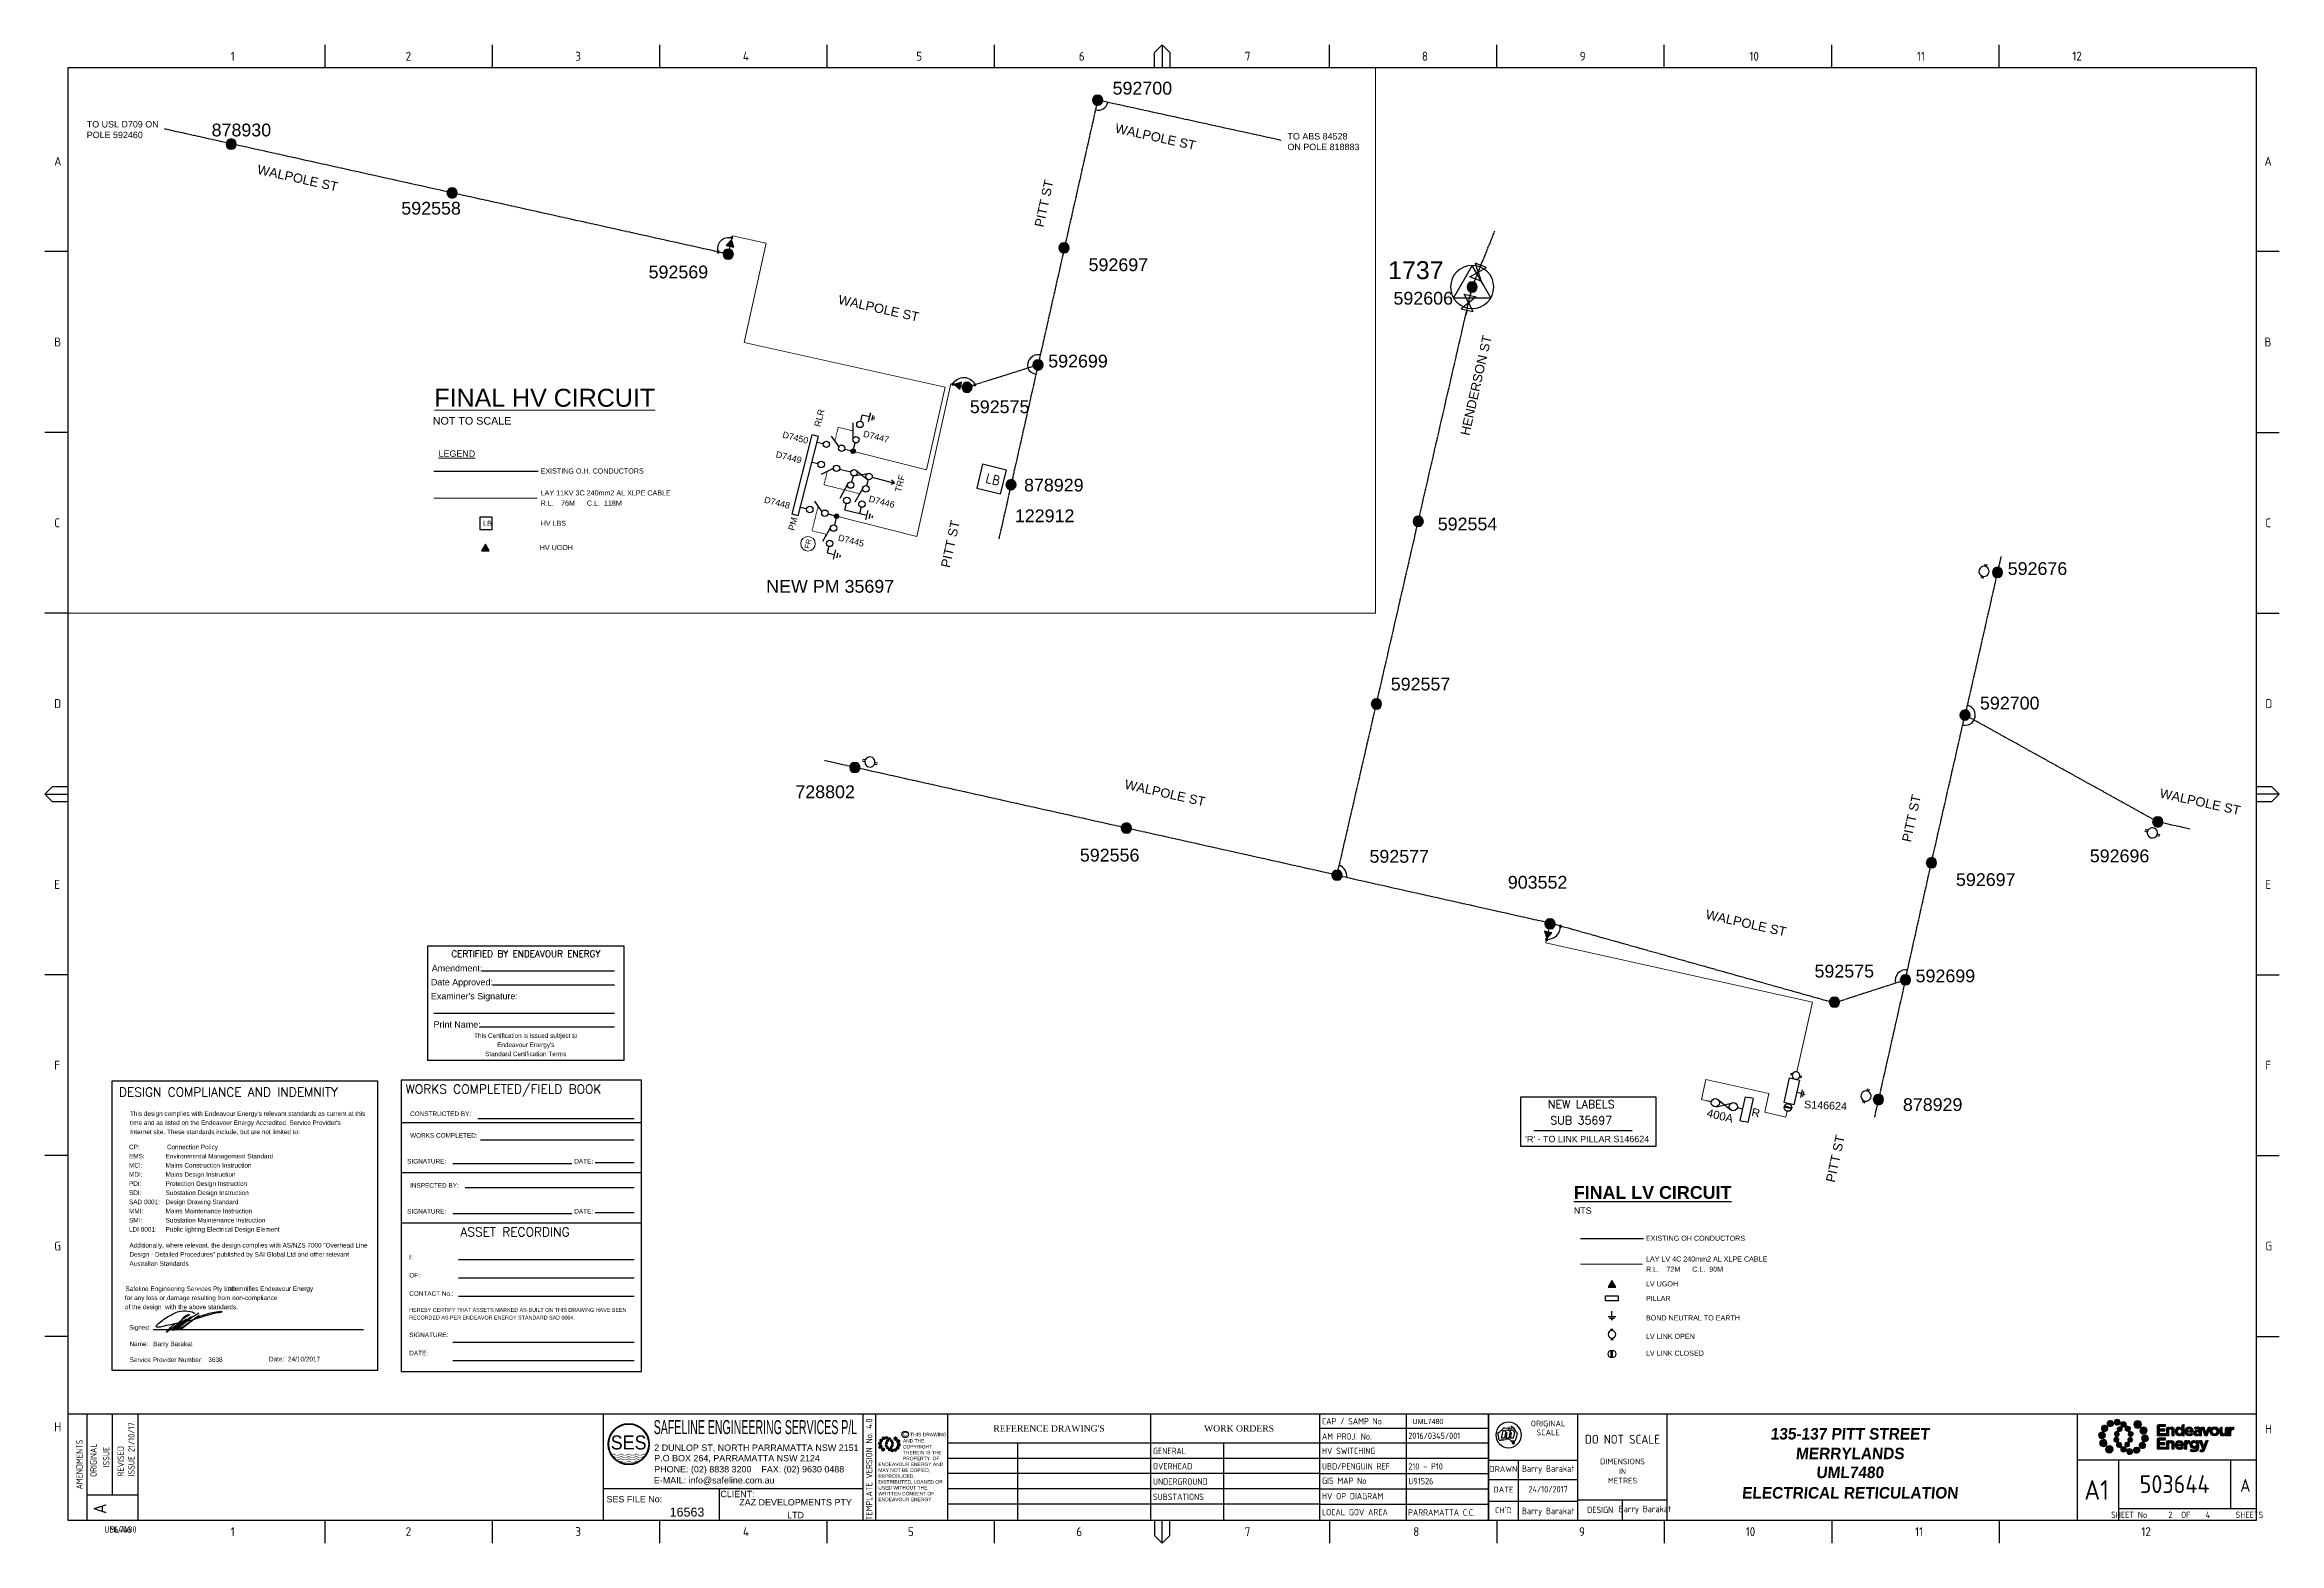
# Paper-space layout 'Sheet (2)' of a CAD drawing. Header units: metres. Extents: x -30 to 845, y -5 to 581.
import ezdxf
from ezdxf.enums import TextEntityAlignment as Align

# ---------------------------------------------------------------- set-up
doc = ezdxf.new("R2010")
doc.units = ezdxf.units.M
doc.linetypes.add('Cable Exist OH', pattern=[1, 1, 0])
doc.linetypes.add('DASHED', pattern=[0.75, 0.5, -0.25])
doc.layers.get('0').update_dxf_attribs({"color": 6})
for name, color, linetype in [('_User Miscellaneous1', 7, 'Continuous'), ('_User Miscellaneous3', 7, 'Continuous'), ('_User Miscellaneous6', 7, 'Continuous'), ('_User_HV_Exist', 7, 'Continuous'), ('Equip_HV_NEW', 2, 'Continuous'), ('Equip_LV_EXT', 7, 'Continuous'), ('Equip_LV_NEW', 2, 'Continuous'), ('Equip_SP_HV_EXT', 7, 'Continuous'), ('Equip_SP_LV_EXT', 7, 'Continuous'), ('Mains_HV_EXT', 7, 'Continuous'), ('Mains_HV_NEW_U72', 2, 'Continuous'), ('Mains_LV_EXT', 7, 'Continuous'), ('Mains_LV_NEW_T84', 2, 'Continuous'), ('Notes', 7, 'Continuous'), ('Notes_SP_MISC', 7, 'Continuous'), ('Sub_SP_TR_HV_LV_EXT', 7, 'Continuous'), ('SupportsOH_SP_TR_HV_LV_SL_EXT', 7, 'Continuous'), ('Trench_SP_NEW', 2, 'Continuous')]:
    doc.layers.add(name, color=color, linetype=linetype)
doc.layers.add('Cadastre Developer_SP_NEW', color=2, linetype='Continuous', lineweight=5)
doc.layers.add('Cadastre Roads_SP_EXT', color=7, linetype='Continuous', lineweight=5)
doc.styles.add('ARIAL', font='arial.ttf', dxfattribs={"height": 2})
doc.styles.add('BHB2', font='arial.ttf', dxfattribs={"height": 300})
doc.styles.add('Elec', font='romand__.ttf')
doc.styles.add('iecISOCP', font='isocp.shx')
doc.styles.add('iecTimesNewRoman', font='times.ttf')
doc.styles.add('POLE_LABEL', font='arial.ttf')
doc.styles.get("Standard").update_dxf_attribs({"font": 'arial.ttf'})
doc.styles.add('STYLE2', font='romb____.pfb', dxfattribs={"height": 1})
doc.linetypes.add('Cable New UG', pattern='A,7,-0.25,["x",Standard,S=2,R=0,X=0.2,Y=-0.8],-2.1', length=9.35)
doc.linetypes.add('IE Trench HV', pattern='A,7,-0.2,["/",Standard,S=3,R=0,X=0.6,Y=-1.4],-2.5', length=9.7)

psp = doc.layouts.new('Sheet (2)')

# ---------------------------------------------------------------- texts
at = {"color": 7, "lineweight": -3}
for s, p in [('Amendment:', (121.83, 219.62)), ('Date Approved:', (121.5, 214.15)), ("Examiner's Signature:", (121.5, 208.69))]:
    psp.add_text(s, height=2.5, dxfattribs=at).set_placement(p, align=Align.MIDDLE_LEFT)
at = {"color": 7, "lineweight": -3, "style": 'Elec'}
psp.add_text('CERTIFIED BY ENDEAVOUR ENERGY', height=2.52, dxfattribs=at).set_placement((158.65, 225.26), align=Align.MIDDLE_CENTER)
at = {"color": 7, "lineweight": -3}
psp.add_text('Print Name:', height=2.5, dxfattribs=at).set_placement((122.53, 195.63), align=Align.BOTTOM_LEFT)
at = {"color": 7, "lineweight": -3, "insert": (158.62, 189.66), "char_height": 1.79, "attachment_point": 5, "line_spacing_factor": 1.2}
psp.add_mtext("This Certification is issued subject to \\PEndeavour Energy's \\PStandard Certification Terms", dxfattribs=at)
at = {"layer": '_User Miscellaneous3', "linetype": 'IE Trench HV', "char_height": 2.5, "attachment_point": 1}
for s, insert in [('TO USL D709 ON POLE 592460', (-13.18, 551.11)), ('TO ABS 84528 ON POLE 818883', (456.67, 546.41))]:
    psp.add_mtext_dynamic_manual_height_columns(s, width=29.4384, gutter_width=4, heights=[0], dxfattribs=dict(at, insert=insert))
at = {"layer": '_User_HV_Exist', "lineweight": 0, "style": 'BHB2'}
psp.add_text('NOT TO SCALE', height=3, dxfattribs=at).set_placement((122.24, 432.32))
at = {"layer": '_User_HV_Exist', "lineweight": 0}
psp.add_text('FR', height=2, rotation=75.76357, dxfattribs=at).set_placement((269.04, 385.72), align=Align.MIDDLE)
at = {"layer": '_User_HV_Exist', "lineweight": 0, "style": 'BHB2'}
psp.add_text('NEW PM 35697', height=5, dxfattribs=at).set_placement((252.7, 365.06), align=Align.BOTTOM_LEFT)
at = {"layer": '_User_HV_Exist', "lineweight": 0, "ltscale": 0.25, "insert": (122.84, 446.34, 18.16), "char_height": 7, "width": 144.5299, "attachment_point": 1, "style": 'BHB2'}
psp.add_mtext('{\\LFINAL HV CIRCUIT }', dxfattribs=at)
at = {"layer": '_User_HV_Exist', "lineweight": 0, "insert": (124.48, 420.97), "char_height": 2.5, "width": 13.9455, "attachment_point": 4, "line_spacing_factor": 1.2, "style": 'BHB2'}
psp.add_mtext('{\\LLEGEND }', dxfattribs=at)
at = {"layer": '_User_HV_Exist', "lineweight": 0, "char_height": 2, "attachment_point": 4, "line_spacing_factor": 1.2, "style": 'BHB2'}
for s, insert in [('EXISTING O.H. CONDUCTORS', (164.43, 414.18)), ('LAY 11KV 3C 240mm2 AL XLPE CABLE\\PR.L.^I76M      C.L.  118M', (164.43, 403.61)), ('HV LBS', (164.43, 393.72)), ('HV UGOH', (164.07, 384.22)), ('EXISTING OH CONDUCTORS', (596.95, 113.94)), ('LAY LV 4C 240mm2 AL XLPE CABLE\\PR.L.^I72M      C.L.  90M', (596.95, 103.81)), ('LV UGOH', (596.95, 96.1)), ('PILLAR', (596.95, 90.42)), ('BOND NEUTRAL TO EARTH', (596.95, 82.78)), ('LV LINK OPEN', (596.95, 75.58)), ('LV LINK CLOSED', (596.95, 68.98)), ('UML7480', (505.6, 42.25))]:
    psp.add_mtext(s, dxfattribs=dict(at, insert=insert))
at = {"layer": 'Cadastre Roads_SP_EXT'}
for s, rotation, p in [('WALPOLE ST', 347.53815, (388.96, 546.68)), ('WALPOLE ST', 347.45172, (53.29, 530.54)), ('PITT ST', 77.68503, (361.17, 509.35)), ('WALPOLE ST', 347.45243, (280.65, 479.62)), ('HENDERSON ST', 77.27128, (527.81, 427.82)), ('PITT ST', 77.68503, (324.51, 376.12)), ('WALPOLE ST', 347.45172, (392.7, 289.93)), ('WALPOLE ST', 347.53815, (797.73, 286.46)), ('PITT ST', 77.68503, (700.58, 268.74)), ('WALPOLE ST', 347.45243, (620.06, 239.01)), ('PITT ST', 77.68503, (670.81, 135.57))]:
    psp.add_text(s, height=3.6, rotation=rotation, dxfattribs=at).set_placement(p)
at = {"layer": 'Equip_HV_NEW', "color": 2, "linetype": 'Continuous'}
for s, p in [('RLR', (272.29, 435.26)), ('TRF', (303.84, 409.63)), ('PM', (261.89, 393.81))]:
    psp.add_text(s, height=2.496, rotation=75.76357, dxfattribs=at).set_placement(p, align=Align.TOP_CENTER)
for s, p in [('D7450', (259.16, 428.53)), ('D7447', (290.75, 428.88)), ('D7449', (256.56, 420.82)), ('D7448', (252.01, 403.08)), ('D7446', (292.95, 403.43)), ('D7445', (280.95, 388.22))]:
    psp.add_text(s, height=2.496, rotation=345.76357, dxfattribs=at).set_placement(p, align=Align.MIDDLE_LEFT)
at = {"layer": 'Equip_LV_NEW', "color": 2, "char_height": 3.195, "attachment_point": 1, "rotation": 346.5946}
for s, insert in [('{\\C7;400A}', (621.27, 164.65)), ('^IR', (638.77, 165.03))]:
    psp.add_mtext_dynamic_manual_height_columns(s, width=3.5747, gutter_width=4, heights=[0], dxfattribs=dict(at, insert=insert))
at = {"layer": 'Notes', "color": 7, "insert": (571.63, 163.24), "char_height": 3.15, "attachment_point": 5, "line_spacing_factor": 1.2, "style": 'Elec'}
psp.add_mtext('NEW LABELS\\PSUB 35697', dxfattribs=at)
at = {"layer": 'Notes', "color": 7, "insert": (549.71, 154.03), "char_height": 2.5, "width": 60.1341, "attachment_point": 1, "line_spacing_factor": 1.2}
psp.add_mtext("'R' - TO LINK PILLAR S146624", dxfattribs=at)
at = {"layer": 'Notes_SP_MISC', "insert": (568.43, 134.37), "char_height": 2.5, "attachment_point": 1}
psp.add_mtext_dynamic_manual_height_columns('\\pi0.28501;{\\fArial Unicode MS|b1|i0|c0|p34;\\H2x;\\LFINAL LV CIRCUIT\\P\\pi26.77;}NTS', width=60.0758, gutter_width=12.5, heights=[0], dxfattribs=at)

# ---------------------------------------------------------------- blocks, each defined once
blk = doc.blocks.new('EE_LOGO_SMALL')
at = {"layer": 'Notes'}
h = blk.add_hatch(color=256, dxfattribs=at)
edge = h.paths.add_edge_path()
edge.add_spline(control_points=[(-8.4, 2), (-9.2, 2), (-9.8, 1.4), (-9.8, 0.7), (-9.9, -0.1), (-9.3, -0.7), (-8.6, -0.8), (-7.8, -0.8), (-7.2, -0.2), (-7.1, 0.5), (-7.1, 1.3), (-7.7, 1.9), (-8.4, 2)], knot_values=[0, 0, 0, 0, 1, 1, 1, 2, 2, 2, 3, 3, 3, 4, 4, 4, 4], degree=3, periodic=0)
h = blk.add_hatch(color=256, dxfattribs=at)
edge = h.paths.add_edge_path()
edge.add_spline(control_points=[(-6.8, 4.5), (-7.4, 4.8), (-8.2, 4.6), (-8.6, 4), (-8.9, 3.4), (-8.7, 2.6), (-8.1, 2.2), (-7.5, 1.9), (-6.7, 2.1), (-6.3, 2.7), (-6, 3.3), (-6.2, 4.1), (-6.8, 4.5)], knot_values=[0, 0, 0, 0, 1, 1, 1, 2, 2, 2, 3, 3, 3, 4, 4, 4, 4], degree=3, periodic=0)
h = blk.add_hatch(color=256, dxfattribs=at)
edge = h.paths.add_edge_path()
edge.add_spline(control_points=[(-4.2, 5.9), (-4.6, 6.5), (-5.3, 6.6), (-5.9, 6.3), (-6.4, 5.9), (-6.6, 5.1), (-6.2, 4.6), (-5.9, 4), (-5.1, 3.8), (-4.6, 4.2), (-4, 4.6), (-3.8, 5.3), (-4.2, 5.9)], knot_values=[0, 0, 0, 0, 1, 1, 1, 2, 2, 2, 3, 3, 3, 4, 4, 4, 4], degree=3, periodic=0)
h = blk.add_hatch(color=256, dxfattribs=at)
edge = h.paths.add_edge_path()
edge.add_spline(control_points=[(-1.3, 5.9), (-1.4, 6.5), (-2, 7), (-2.6, 6.9), (-3.3, 6.9), (-3.7, 6.3), (-3.7, 5.6), (-3.6, 5), (-3, 4.5), (-2.4, 4.6), (-1.7, 4.7), (-1.3, 5.2), (-1.3, 5.9)], knot_values=[0, 0, 0, 0, 1, 1, 1, 2, 2, 2, 3, 3, 3, 4, 4, 4, 4], degree=3, periodic=0)
h = blk.add_hatch(color=256, dxfattribs=at)
edge = h.paths.add_edge_path()
edge.add_spline(control_points=[(-2.5, 2.1), (-3, 2.2), (-3.5, 1.9), (-3.6, 1.3), (-3.7, 0.8), (-3.4, 0.3), (-2.9, 0.2), (-2.4, 0.1), (-1.9, 0.4), (-1.8, 0.9), (-1.7, 1.5), (-2, 2), (-2.5, 2.1)], knot_values=[0, 0, 0, 0, 1, 1, 1, 2, 2, 2, 3, 3, 3, 4, 4, 4, 4], degree=3, periodic=0)
h = blk.add_hatch(color=256, dxfattribs=at)
edge = h.paths.add_edge_path()
edge.add_spline(control_points=[(1, 4.9), (1, 4.3), (0.5, 3.8), (-0.1, 3.8), (-0.7, 3.8), (-1.2, 4.3), (-1.2, 4.9), (-1.2, 5.5), (-0.7, 6), (-0.1, 6), (0.5, 6), (1, 5.5), (1, 4.9)], knot_values=[0, 0, 0, 0, 1, 1, 1, 2, 2, 2, 3, 3, 3, 4, 4, 4, 4], degree=3, periodic=0)
edge = h.paths.add_edge_path()
edge.add_spline(control_points=[(-1.4, 4), (-1.9, 4.1), (-2.4, 3.8), (-2.5, 3.3), (-2.6, 2.7), (-2.3, 2.2), (-1.8, 2.1), (-1.3, 2), (-0.7, 2.3), (-0.6, 2.9), (-0.5, 3.4), (-0.9, 3.9), (-1.4, 4)], knot_values=[0, 0, 0, 0, 1, 1, 1, 2, 2, 2, 3, 3, 3, 4, 4, 4, 4], degree=3, periodic=0)
h = blk.add_hatch(color=256, dxfattribs=at)
edge = h.paths.add_edge_path()
edge.add_spline(control_points=[(2.3, 2.4), (2.8, 2.8), (2.8, 3.4), (2.4, 3.9), (2, 4.3), (1.4, 4.3), (0.9, 3.9), (0.5, 3.6), (0.5, 2.9), (0.9, 2.5), (1.2, 2), (1.9, 2), (2.3, 2.4)], knot_values=[0, 0, 0, 0, 1, 1, 1, 2, 2, 2, 3, 3, 3, 4, 4, 4, 4], degree=3, periodic=0)
edge = h.paths.add_edge_path()
edge.add_spline(control_points=[(1, 4.9), (1, 4.3), (0.5, 3.8), (-0.1, 3.8), (-0.7, 3.8), (-1.2, 4.3), (-1.2, 4.9), (-1.2, 5.5), (-0.7, 6), (-0.1, 6), (0.5, 6), (1, 5.5), (1, 4.9)], knot_values=[0, 0, 0, 0, 1, 1, 1, 2, 2, 2, 3, 3, 3, 4, 4, 4, 4], degree=3, periodic=0)
h = blk.add_hatch(color=256, dxfattribs=at)
edge = h.paths.add_edge_path()
edge.add_spline(control_points=[(1, 4.9), (1, 4.3), (0.5, 3.8), (-0.1, 3.8), (-0.7, 3.8), (-1.2, 4.3), (-1.2, 4.9), (-1.2, 5.5), (-0.7, 6), (-0.1, 6), (0.5, 6), (1, 5.5), (1, 4.9)], knot_values=[0, 0, 0, 0, 1, 1, 1, 2, 2, 2, 3, 3, 3, 4, 4, 4, 4], degree=3, periodic=0)
edge = h.paths.add_edge_path(flags=16)
edge.add_spline(control_points=[(1, 4.9), (1, 4.3), (0.5, 3.8), (-0.1, 3.8), (-0.7, 3.8), (-1.2, 4.3), (-1.2, 4.9), (-1.2, 5.5), (-0.7, 6), (-0.1, 6), (0.5, 6), (1, 5.5), (1, 4.9)], knot_values=[0, 0, 0, 0, 1, 1, 1, 2, 2, 2, 3, 3, 3, 4, 4, 4, 4], degree=3, periodic=0)
h = blk.add_hatch(color=256, dxfattribs=at)
edge = h.paths.add_edge_path()
edge.add_spline(control_points=[(3, 0.2), (3.5, 0.3), (3.8, 0.9), (3.7, 1.4), (3.6, 1.9), (3, 2.3), (2.5, 2.1), (1.9, 2), (1.6, 1.4), (1.8, 0.9), (1.9, 0.4), (2.5, 0.1), (3, 0.2)], knot_values=[0, 0, 0, 0, 1, 1, 1, 2, 2, 2, 3, 3, 3, 4, 4, 4, 4], degree=3, periodic=0)
h = blk.add_hatch(color=256, dxfattribs=at)
edge = h.paths.add_edge_path()
edge.add_spline(control_points=[(7, 4.9), (7, 4), (6.3, 3.4), (5.5, 3.4), (4.6, 3.4), (4, 4), (4, 4.9), (4, 5.7), (4.6, 6.4), (5.5, 6.4), (6.3, 6.4), (7, 5.7), (7, 4.9)], knot_values=[0, 0, 0, 0, 1, 1, 1, 2, 2, 2, 3, 3, 3, 4, 4, 4, 4], degree=3, periodic=0)
h = blk.add_hatch(color=256, dxfattribs=at)
edge = h.paths.add_edge_path()
edge.add_spline(control_points=[(8.4, 1.1), (9.1, 1.5), (9.4, 2.3), (9.1, 3), (8.8, 3.7), (7.9, 4.1), (7.2, 3.8), (6.5, 3.4), (6.2, 2.6), (6.5, 1.9), (6.8, 1.2), (7.7, 0.8), (8.4, 1.1)], knot_values=[0, 0, 0, 0, 1, 1, 1, 2, 2, 2, 3, 3, 3, 4, 4, 4, 4], degree=3, periodic=0)
h = blk.add_hatch(color=256, dxfattribs=at)
edge = h.paths.add_edge_path()
edge.add_spline(control_points=[(8.3, -1.9), (9, -1.9), (9.7, -1.4), (9.7, -0.6), (9.7, 0.1), (9.2, 0.8), (8.4, 0.8), (7.7, 0.8), (7, 0.3), (7, -0.5), (6.9, -1.2), (7.5, -1.9), (8.3, -1.9)], knot_values=[0, 0, 0, 0, 1, 1, 1, 2, 2, 2, 3, 3, 3, 4, 4, 4, 4], degree=3, periodic=0)
h = blk.add_hatch(color=256, dxfattribs=at)
edge = h.paths.add_edge_path()
edge.add_spline(control_points=[(-8.5, -1.1), (-9.2, -1.4), (-9.6, -2.3), (-9.3, -3), (-8.9, -3.7), (-8.1, -4), (-7.4, -3.7), (-6.7, -3.4), (-6.3, -2.5), (-6.6, -1.8), (-7, -1.1), (-7.8, -0.8), (-8.5, -1.1)], knot_values=[0, 0, 0, 0, 1, 1, 1, 2, 2, 2, 3, 3, 3, 4, 4, 4, 4], degree=3, periodic=0)
h = blk.add_hatch(color=256, dxfattribs=at)
edge = h.paths.add_edge_path()
edge.add_spline(control_points=[(-7.1, -4.8), (-7.1, -4), (-6.5, -3.3), (-5.6, -3.3), (-4.8, -3.3), (-4.1, -4), (-4.1, -4.8), (-4.1, -5.7), (-4.8, -6.3), (-5.6, -6.3), (-6.5, -6.3), (-7.1, -5.7), (-7.1, -4.8)], knot_values=[0, 0, 0, 0, 1, 1, 1, 2, 2, 2, 3, 3, 3, 4, 4, 4, 4], degree=3, periodic=0)
h = blk.add_hatch(color=256, dxfattribs=at)
edge = h.paths.add_edge_path()
edge.add_spline(control_points=[(-3.1, -0.2), (-3.7, -0.3), (-4, -0.8), (-3.8, -1.4), (-3.7, -1.9), (-3.2, -2.2), (-2.6, -2.1), (-2.1, -1.9), (-1.8, -1.4), (-1.9, -0.9), (-2.1, -0.3), (-2.6, 0), (-3.1, -0.2)], knot_values=[0, 0, 0, 0, 1, 1, 1, 2, 2, 2, 3, 3, 3, 4, 4, 4, 4], degree=3, periodic=0)
h = blk.add_hatch(color=256, dxfattribs=at)
edge = h.paths.add_edge_path()
edge.add_spline(control_points=[(-2.5, -2.3), (-2.9, -2.7), (-3, -3.4), (-2.6, -3.8), (-2.2, -4.2), (-1.5, -4.3), (-1.1, -3.9), (-0.7, -3.5), (-0.6, -2.8), (-1, -2.4), (-1.4, -2), (-2, -1.9), (-2.5, -2.3)], knot_values=[0, 0, 0, 0, 1, 1, 1, 2, 2, 2, 3, 3, 3, 4, 4, 4, 4], degree=3, periodic=0)
h = blk.add_hatch(color=256, dxfattribs=at)
edge = h.paths.add_edge_path()
edge.add_spline(control_points=[(-1.2, -4.8), (-1.2, -4.2), (-0.7, -3.7), (-0.1, -3.7), (0.5, -3.7), (1, -4.2), (1, -4.8), (1, -5.4), (0.5, -5.9), (-0.1, -5.9), (-0.7, -5.9), (-1.2, -5.4), (-1.2, -4.8)], knot_values=[0, 0, 0, 0, 1, 1, 1, 2, 2, 2, 3, 3, 3, 4, 4, 4, 4], degree=3, periodic=0)
h = blk.add_hatch(color=256, dxfattribs=at)
edge = h.paths.add_edge_path()
edge.add_spline(control_points=[(1.2, -3.9), (1.7, -4.1), (2.2, -3.7), (2.3, -3.2), (2.5, -2.7), (2.1, -2.2), (1.6, -2.1), (1.1, -2), (0.6, -2.3), (0.5, -2.8), (0.4, -3.3), (0.7, -3.8), (1.2, -3.9)], knot_values=[0, 0, 0, 0, 1, 1, 1, 2, 2, 2, 3, 3, 3, 4, 4, 4, 4], degree=3, periodic=0)
h = blk.add_hatch(color=256, dxfattribs=at)
edge = h.paths.add_edge_path()
edge.add_spline(control_points=[(1.2, -5.8), (1.3, -6.5), (1.8, -6.9), (2.5, -6.9), (3.1, -6.8), (3.6, -6.2), (3.5, -5.6), (3.4, -5), (2.9, -4.5), (2.2, -4.6), (1.6, -4.6), (1.1, -5.2), (1.2, -5.8)], knot_values=[0, 0, 0, 0, 1, 1, 1, 2, 2, 2, 3, 3, 3, 4, 4, 4, 4], degree=3, periodic=0)
h = blk.add_hatch(color=256, dxfattribs=at)
edge = h.paths.add_edge_path()
edge.add_spline(control_points=[(2.4, -2), (2.9, -2.1), (3.4, -1.8), (3.5, -1.3), (3.6, -0.8), (3.3, -0.3), (2.8, -0.2), (2.2, -0.1), (1.7, -0.4), (1.6, -0.9), (1.5, -1.4), (1.8, -1.9), (2.4, -2)], knot_values=[0, 0, 0, 0, 1, 1, 1, 2, 2, 2, 3, 3, 3, 4, 4, 4, 4], degree=3, periodic=0)
h = blk.add_hatch(color=256, dxfattribs=at)
edge = h.paths.add_edge_path()
edge.add_spline(control_points=[(4, -5.8), (4.4, -6.4), (5.2, -6.6), (5.7, -6.2), (6.3, -5.8), (6.5, -5.1), (6.1, -4.5), (5.7, -4), (5, -3.8), (4.4, -4.2), (3.8, -4.5), (3.7, -5.3), (4, -5.8)], knot_values=[0, 0, 0, 0, 1, 1, 1, 2, 2, 2, 3, 3, 3, 4, 4, 4, 4], degree=3, periodic=0)
h = blk.add_hatch(color=256, dxfattribs=at)
edge = h.paths.add_edge_path()
edge.add_spline(control_points=[(6.7, -4.4), (7.3, -4.8), (8.1, -4.6), (8.4, -4), (8.8, -3.3), (8.6, -2.6), (8, -2.2), (7.3, -1.8), (6.6, -2.1), (6.2, -2.7), (5.8, -3.3), (6, -4.1), (6.7, -4.4)], knot_values=[0, 0, 0, 0, 1, 1, 1, 2, 2, 2, 3, 3, 3, 4, 4, 4, 4], degree=3, periodic=0)
at = {"layer": 'Notes', "lineweight": 0}
for points in [[(1.8, 2.1), (1.8, 2.1)], [(-2, -2.1), (-2, -2.1)]]:
    blk.add_lwpolyline(points, dxfattribs=at)
for points in [[(-8.4, 2), (-9.2, 2), (-9.8, 1.4), (-9.8, 0.7), (-9.9, -0.1), (-9.3, -0.7), (-8.6, -0.8), (-7.8, -0.8), (-7.2, -0.2), (-7.1, 0.5), (-7.1, 1.3), (-7.7, 1.9), (-8.4, 2)], [(-6.8, 4.5), (-7.4, 4.8), (-8.2, 4.6), (-8.6, 4), (-8.9, 3.4), (-8.7, 2.6), (-8.1, 2.2), (-7.5, 1.9), (-6.7, 2.1), (-6.3, 2.7), (-6, 3.3), (-6.2, 4.1), (-6.8, 4.5)], [(-4.2, 5.9), (-4.6, 6.5), (-5.3, 6.6), (-5.9, 6.3), (-6.4, 5.9), (-6.6, 5.1), (-6.2, 4.6), (-5.9, 4), (-5.1, 3.8), (-4.6, 4.2), (-4, 4.6), (-3.8, 5.3), (-4.2, 5.9)], [(-1.3, 5.9), (-1.4, 6.5), (-2, 7), (-2.6, 6.9), (-3.3, 6.9), (-3.7, 6.3), (-3.7, 5.6), (-3.6, 5), (-3, 4.5), (-2.4, 4.6), (-1.7, 4.7), (-1.3, 5.2), (-1.3, 5.9)], [(-2.5, 2.1), (-3, 2.2), (-3.5, 1.9), (-3.6, 1.3), (-3.7, 0.8), (-3.4, 0.3), (-2.9, 0.2), (-2.4, 0.1), (-1.9, 0.4), (-1.8, 0.9), (-1.7, 1.5), (-2, 2), (-2.5, 2.1)], [(-1.4, 4), (-1.9, 4.1), (-2.4, 3.8), (-2.5, 3.3), (-2.6, 2.7), (-2.3, 2.2), (-1.8, 2.1), (-1.3, 2), (-0.7, 2.3), (-0.6, 2.9), (-0.5, 3.4), (-0.9, 3.9), (-1.4, 4)], [(1, 4.9), (1, 4.3), (0.5, 3.8), (-0.1, 3.8), (-0.7, 3.8), (-1.2, 4.3), (-1.2, 4.9), (-1.2, 5.5), (-0.7, 6), (-0.1, 6), (0.5, 6), (1, 5.5), (1, 4.9)], [(1, 4.9), (1, 4.3), (0.5, 3.8), (-0.1, 3.8), (-0.7, 3.8), (-1.2, 4.3), (-1.2, 4.9), (-1.2, 5.5), (-0.7, 6), (-0.1, 6), (0.5, 6), (1, 5.5), (1, 4.9)], [(2.3, 2.4), (2.8, 2.8), (2.8, 3.4), (2.4, 3.9), (2, 4.3), (1.4, 4.3), (0.9, 3.9), (0.5, 3.6), (0.5, 2.9), (0.9, 2.5), (1.2, 2), (1.9, 2), (2.3, 2.4)], [(3, 0.2), (3.5, 0.3), (3.8, 0.9), (3.7, 1.4), (3.6, 1.9), (3, 2.3), (2.5, 2.1), (1.9, 2), (1.6, 1.4), (1.8, 0.9), (1.9, 0.4), (2.5, 0.1), (3, 0.2)], [(7, 4.9), (7, 4), (6.3, 3.4), (5.5, 3.4), (4.6, 3.4), (4, 4), (4, 4.9), (4, 5.7), (4.6, 6.4), (5.5, 6.4), (6.3, 6.4), (7, 5.7), (7, 4.9)], [(8.4, 1.1), (9.1, 1.5), (9.4, 2.3), (9.1, 3), (8.8, 3.7), (7.9, 4.1), (7.2, 3.8), (6.5, 3.4), (6.2, 2.6), (6.5, 1.9), (6.8, 1.2), (7.7, 0.8), (8.4, 1.1)], [(8.3, -1.9), (9, -1.9), (9.7, -1.4), (9.7, -0.6), (9.7, 0.1), (9.2, 0.8), (8.4, 0.8), (7.7, 0.8), (7, 0.3), (7, -0.5), (6.9, -1.2), (7.5, -1.9), (8.3, -1.9)], [(-8.5, -1.1), (-9.2, -1.4), (-9.6, -2.3), (-9.3, -3), (-8.9, -3.7), (-8.1, -4), (-7.4, -3.7), (-6.7, -3.4), (-6.3, -2.5), (-6.6, -1.8), (-7, -1.1), (-7.8, -0.8), (-8.5, -1.1)], [(-7.1, -4.8), (-7.1, -4), (-6.5, -3.3), (-5.6, -3.3), (-4.8, -3.3), (-4.1, -4), (-4.1, -4.8), (-4.1, -5.7), (-4.8, -6.3), (-5.6, -6.3), (-6.5, -6.3), (-7.1, -5.7), (-7.1, -4.8)], [(-3.1, -0.2), (-3.7, -0.3), (-4, -0.8), (-3.8, -1.4), (-3.7, -1.9), (-3.2, -2.2), (-2.6, -2.1), (-2.1, -1.9), (-1.8, -1.4), (-1.9, -0.9), (-2.1, -0.3), (-2.6, 0), (-3.1, -0.2)], [(-2.5, -2.3), (-2.9, -2.7), (-3, -3.4), (-2.6, -3.8), (-2.2, -4.2), (-1.5, -4.3), (-1.1, -3.9), (-0.7, -3.5), (-0.6, -2.8), (-1, -2.4), (-1.4, -2), (-2, -1.9), (-2.5, -2.3)], [(-1.2, -4.8), (-1.2, -4.2), (-0.7, -3.7), (-0.1, -3.7), (0.5, -3.7), (1, -4.2), (1, -4.8), (1, -5.4), (0.5, -5.9), (-0.1, -5.9), (-0.7, -5.9), (-1.2, -5.4), (-1.2, -4.8)], [(1.2, -3.9), (1.7, -4.1), (2.2, -3.7), (2.3, -3.2), (2.5, -2.7), (2.1, -2.2), (1.6, -2.1), (1.1, -2), (0.6, -2.3), (0.5, -2.8), (0.4, -3.3), (0.7, -3.8), (1.2, -3.9)], [(1.2, -5.8), (1.3, -6.5), (1.8, -6.9), (2.5, -6.9), (3.1, -6.8), (3.6, -6.2), (3.5, -5.6), (3.4, -5), (2.9, -4.5), (2.2, -4.6), (1.6, -4.6), (1.1, -5.2), (1.2, -5.8)], [(2.4, -2), (2.9, -2.1), (3.4, -1.8), (3.5, -1.3), (3.6, -0.8), (3.3, -0.3), (2.8, -0.2), (2.2, -0.1), (1.7, -0.4), (1.6, -0.9), (1.5, -1.4), (1.8, -1.9), (2.4, -2)], [(4, -5.8), (4.4, -6.4), (5.2, -6.6), (5.7, -6.2), (6.3, -5.8), (6.5, -5.1), (6.1, -4.5), (5.7, -4), (5, -3.8), (4.4, -4.2), (3.8, -4.5), (3.7, -5.3), (4, -5.8)], [(6.7, -4.4), (7.3, -4.8), (8.1, -4.6), (8.4, -4), (8.8, -3.3), (8.6, -2.6), (8, -2.2), (7.3, -1.8), (6.6, -2.1), (6.2, -2.7), (5.8, -3.3), (6, -4.1), (6.7, -4.4)]]:
    blk.add_open_spline(points, degree=3, knots=[0, 0, 0, 0, 1, 1, 1, 2, 2, 2, 3, 3, 3, 4, 4, 4, 4], dxfattribs=at)
blk = doc.blocks.new('EE_COPYRIGHT_A1')
at = {"layer": 'Notes'}
blk.add_circle((9.53, -0.82), 1.15, dxfattribs=at)
at = {"xscale": 0.4, "yscale": 0.4, "zscale": 0.4}
blk.add_blockref('EE_LOGO_SMALL', (3.96, -4.29), dxfattribs=at)
at = {"layer": 'Notes', "insert": (0, 0), "char_height": 1.25, "width": 24.1208, "attachment_point": 1, "style": 'ARIAL'}
blk.add_mtext('\\pt8.75;               ^I{\\H1.2x;C } THIS DRAWING\\P\\pi-8.75,l8.75,t8.75,20;       ^IAND THE ^I\\P\\pi0,t8.75;COPYRIGHT\\P\\pi-8.75,t1.25,8.75;^I^ITHEREIN IS THE PROPERTY  OF \\P\\pi0,l0,t1.25;ENDEAVOUR ENERGY AND MAY NOT BE COPIED, REPRODUCED, DISTRIBUTED, LOANED OR USED WITHOUT THE WRITTEN CONSENT OF ENDEAVOUR ENERGY', dxfattribs=at)
blk = doc.blocks.new('EE_LOGO')
h = blk.add_hatch(color=7)
edge = h.paths.add_edge_path()
edge.add_spline(control_points=[(-25.34, 1.94), (-26.08, 1.98), (-26.72, 1.41), (-26.77, 0.66), (-26.81, -0.09), (-26.24, -0.72), (-25.49, -0.77), (-24.74, -0.81), (-24.1, -0.24), (-24.06, 0.51), (-24.02, 1.25), (-24.59, 1.89), (-25.34, 1.94)], knot_values=[0, 0, 0, 0, 1, 1, 1, 2, 2, 2, 3, 3, 3, 4, 4, 4, 4], degree=3, periodic=0)
h = blk.add_hatch(color=7)
edge = h.paths.add_edge_path()
edge.add_spline(control_points=[(-23.73, 4.46), (-24.34, 4.81), (-25.13, 4.61), (-25.49, 3.99), (-25.85, 3.38), (-25.64, 2.59), (-25.03, 2.23), (-24.41, 1.87), (-23.63, 2.08), (-23.27, 2.69), (-22.91, 3.31), (-23.12, 4.1), (-23.73, 4.46)], knot_values=[0, 0, 0, 0, 1, 1, 1, 2, 2, 2, 3, 3, 3, 4, 4, 4, 4], degree=3, periodic=0)
h = blk.add_hatch(color=7)
edge = h.paths.add_edge_path()
edge.add_spline(control_points=[(-21.12, 5.87), (-21.48, 6.44), (-22.24, 6.61), (-22.81, 6.24), (-23.37, 5.88), (-23.54, 5.12), (-23.17, 4.55), (-22.81, 3.98), (-22.05, 3.82), (-21.48, 4.19), (-20.92, 4.55), (-20.75, 5.31), (-21.12, 5.87)], knot_values=[0, 0, 0, 0, 1, 1, 1, 2, 2, 2, 3, 3, 3, 4, 4, 4, 4], degree=3, periodic=0)
h = blk.add_hatch(color=7)
edge = h.paths.add_edge_path()
edge.add_spline(control_points=[(-19.43, 2.06), (-19.94, 2.17), (-20.44, 1.84), (-20.55, 1.33), (-20.66, 0.82), (-20.34, 0.32), (-19.83, 0.21), (-19.32, 0.1), (-18.81, 0.42), (-18.71, 0.93), (-18.59, 1.44), (-18.92, 1.95), (-19.43, 2.06)], knot_values=[0, 0, 0, 0, 1, 1, 1, 2, 2, 2, 3, 3, 3, 4, 4, 4, 4], degree=3, periodic=0)
h = blk.add_hatch(color=7)
edge = h.paths.add_edge_path()
edge.add_spline(control_points=[(-18.27, 5.87), (-18.34, 6.5), (-18.91, 6.97), (-19.54, 6.9), (-20.18, 6.84), (-20.65, 6.27), (-20.58, 5.63), (-20.52, 4.99), (-19.95, 4.53), (-19.31, 4.59), (-18.67, 4.66), (-18.21, 5.23), (-18.27, 5.87)], knot_values=[0, 0, 0, 0, 1, 1, 1, 2, 2, 2, 3, 3, 3, 4, 4, 4, 4], degree=3, periodic=0)
h = blk.add_hatch(color=7)
edge = h.paths.add_edge_path()
edge.add_spline(control_points=[(-15.91, 4.86), (-15.91, 4.26), (-16.4, 3.77), (-17, 3.77), (-17.6, 3.77), (-18.08, 4.26), (-18.08, 4.86), (-18.08, 5.46), (-17.6, 5.95), (-17, 5.95), (-16.4, 5.95), (-15.91, 5.46), (-15.91, 4.86)], knot_values=[0, 0, 0, 0, 1, 1, 1, 2, 2, 2, 3, 3, 3, 4, 4, 4, 4], degree=3, periodic=0)
edge = h.paths.add_edge_path()
edge.add_spline(control_points=[(-18.29, 3.97), (-18.8, 4.08), (-19.3, 3.76), (-19.41, 3.25), (-19.52, 2.74), (-19.2, 2.23), (-18.69, 2.12), (-18.18, 2.01), (-17.67, 2.33), (-17.56, 2.84), (-17.45, 3.35), (-17.78, 3.86), (-18.29, 3.97)], knot_values=[0, 0, 0, 0, 1, 1, 1, 2, 2, 2, 3, 3, 3, 4, 4, 4, 4], degree=3, periodic=0)
h = blk.add_hatch(color=7)
edge = h.paths.add_edge_path()
edge.add_spline(control_points=[(-14.59, 2.36), (-14.16, 2.75), (-14.12, 3.41), (-14.51, 3.84), (-14.89, 4.27), (-15.55, 4.31), (-15.99, 3.93), (-16.42, 3.54), (-16.46, 2.88), (-16.07, 2.45), (-15.69, 2.01), (-15.02, 1.98), (-14.59, 2.36)], knot_values=[0, 0, 0, 0, 1, 1, 1, 2, 2, 2, 3, 3, 3, 4, 4, 4, 4], degree=3, periodic=0)
edge = h.paths.add_edge_path()
edge.add_spline(control_points=[(-15.91, 4.86), (-15.91, 4.26), (-16.4, 3.77), (-17, 3.77), (-17.6, 3.77), (-18.08, 4.26), (-18.08, 4.86), (-18.08, 5.46), (-17.6, 5.95), (-17, 5.95), (-16.4, 5.95), (-15.91, 5.46), (-15.91, 4.86)], knot_values=[0, 0, 0, 0, 1, 1, 1, 2, 2, 2, 3, 3, 3, 4, 4, 4, 4], degree=3, periodic=0)
h = blk.add_hatch(color=7)
edge = h.paths.add_edge_path()
edge.add_spline(control_points=[(-15.91, 4.86), (-15.91, 4.26), (-16.4, 3.77), (-17, 3.77), (-17.6, 3.77), (-18.08, 4.26), (-18.08, 4.86), (-18.08, 5.46), (-17.6, 5.95), (-17, 5.95), (-16.4, 5.95), (-15.91, 5.46), (-15.91, 4.86)], knot_values=[0, 0, 0, 0, 1, 1, 1, 2, 2, 2, 3, 3, 3, 4, 4, 4, 4], degree=3, periodic=0)
edge = h.paths.add_edge_path(flags=16)
edge.add_spline(control_points=[(-15.91, 4.86), (-15.91, 4.26), (-16.4, 3.77), (-17, 3.77), (-17.6, 3.77), (-18.08, 4.26), (-18.08, 4.86), (-18.08, 5.46), (-17.6, 5.95), (-17, 5.95), (-16.4, 5.95), (-15.91, 5.46), (-15.91, 4.86)], knot_values=[0, 0, 0, 0, 1, 1, 1, 2, 2, 2, 3, 3, 3, 4, 4, 4, 4], degree=3, periodic=0)
h = blk.add_hatch(color=7)
edge = h.paths.add_edge_path()
edge.add_spline(control_points=[(-13.94, 0.18), (-13.41, 0.32), (-13.09, 0.87), (-13.23, 1.4), (-13.37, 1.93), (-13.92, 2.25), (-14.45, 2.11), (-14.98, 1.97), (-15.3, 1.42), (-15.16, 0.89), (-15.02, 0.36), (-14.47, 0.04), (-13.94, 0.18)], knot_values=[0, 0, 0, 0, 1, 1, 1, 2, 2, 2, 3, 3, 3, 4, 4, 4, 4], degree=3, periodic=0)
h = blk.add_hatch(color=7)
edge = h.paths.add_edge_path()
edge.add_spline(control_points=[(-9.93, 4.86), (-9.93, 4.03), (-10.61, 3.35), (-11.44, 3.35), (-12.28, 3.35), (-12.95, 4.03), (-12.95, 4.86), (-12.95, 5.69), (-12.28, 6.37), (-11.44, 6.37), (-10.61, 6.37), (-9.93, 5.69), (-9.93, 4.86)], knot_values=[0, 0, 0, 0, 1, 1, 1, 2, 2, 2, 3, 3, 3, 4, 4, 4, 4], degree=3, periodic=0)
h = blk.add_hatch(color=7)
edge = h.paths.add_edge_path()
edge.add_spline(control_points=[(-8.55, 1.13), (-7.83, 1.45), (-7.5, 2.29), (-7.82, 3.01), (-8.14, 3.73), (-8.98, 4.06), (-9.7, 3.74), (-10.42, 3.42), (-10.75, 2.58), (-10.43, 1.86), (-10.11, 1.14), (-9.27, 0.81), (-8.55, 1.13)], knot_values=[0, 0, 0, 0, 1, 1, 1, 2, 2, 2, 3, 3, 3, 4, 4, 4, 4], degree=3, periodic=0)
h = blk.add_hatch(color=7)
edge = h.paths.add_edge_path()
edge.add_spline(control_points=[(-8.66, -1.92), (-7.91, -1.96), (-7.27, -1.39), (-7.23, -0.64), (-7.19, 0.1), (-7.76, 0.74), (-8.51, 0.78), (-9.25, 0.83), (-9.89, 0.26), (-9.94, -0.49), (-9.98, -1.24), (-9.41, -1.88), (-8.66, -1.92)], knot_values=[0, 0, 0, 0, 1, 1, 1, 2, 2, 2, 3, 3, 3, 4, 4, 4, 4], degree=3, periodic=0)
h = blk.add_hatch(color=7)
edge = h.paths.add_edge_path()
edge.add_spline(control_points=[(-3.85, 0.44), (-3.85, 0.44), (-3.85, 4.25), (-3.85, 4.3), (-3.85, 4.35), (-3.85, 4.86), (-3.29, 4.86), (-2.74, 4.86), (-0.49, 4.86), (-0.49, 4.86), (-0.49, 4.86), (-0.49, 4), (-0.49, 4), (-0.49, 4), (-2.89, 4), (-2.89, 4), (-2.89, 4), (-2.89, 3.1), (-2.89, 3.1), (-2.89, 3.1), (-0.8, 3.1), (-0.8, 3.1), (-0.8, 3.1), (-0.8, 2.23), (-0.8, 2.23), (-0.8, 2.23), (-2.89, 2.23), (-2.89, 2.23), (-2.89, 2.23), (-2.89, 1.31), (-2.89, 1.31), (-2.89, 1.31), (-0.49, 1.31), (-0.49, 1.31), (-0.49, 1.31), (-0.49, 0.44), (-0.49, 0.44), (-0.49, 0.44), (-3.85, 0.44), (-3.85, 0.44)], knot_values=[0, 0, 0, 0, 1, 1, 1, 2, 2, 2, 3, 3, 3, 4, 4, 4, 5, 5, 5, 6, 6, 6, 7, 7, 7, 8, 8, 8, 9, 9, 9, 10, 10, 10, 11, 11, 11, 12, 12, 12, 13, 13, 13, 13], degree=3, periodic=0)
h = blk.add_hatch(color=7)
edge = h.paths.add_edge_path()
edge.add_spline(control_points=[(1.94, 0.44), (1.94, 0.44), (1.94, 2.33), (1.94, 2.33), (1.94, 2.78), (1.73, 3.02), (1.36, 3.02), (1, 3.02), (0.76, 2.78), (0.76, 2.33), (0.76, 2.33), (0.76, 0.44), (0.76, 0.44), (0.76, 0.44), (-0.2, 0.44), (-0.2, 0.44), (-0.2, 0.44), (-0.2, 3.21), (-0.2, 3.27), (-0.2, 3.33), (-0.2, 3.82), (0.36, 3.82), (0.76, 3.82), (0.76, 3.82), (0.76, 3.82), (0.76, 3.82), (0.76, 3.35), (0.76, 3.35), (0.98, 3.63), (1.27, 3.89), (1.75, 3.89), (2.48, 3.89), (2.9, 3.41), (2.9, 2.63), (2.9, 2.63), (2.9, 0.44), (2.9, 0.44), (2.9, 0.44), (1.94, 0.44), (1.94, 0.44)], knot_values=[0, 0, 0, 0, 1, 1, 1, 2, 2, 2, 3, 3, 3, 4, 4, 4, 5, 5, 5, 6, 6, 6, 7, 7, 7, 8, 8, 8, 9, 9, 9, 10, 10, 10, 11, 11, 11, 12, 12, 12, 13, 13, 13, 13], degree=3, periodic=0)
h = blk.add_hatch(color=7)
edge = h.paths.add_edge_path(flags=16)
edge.add_spline(control_points=[(5.8, 2.13), (5.8, 2.69), (5.43, 3.07), (4.98, 3.07), (4.53, 3.07), (4.15, 2.7), (4.15, 2.13), (4.15, 2.13), (4.15, 2.12), (4.15, 2.12), (4.15, 1.56), (4.53, 1.19), (4.98, 1.19), (5.43, 1.19), (5.8, 1.56), (5.8, 2.12), (5.8, 2.12), (5.8, 2.13), (5.8, 2.13)], knot_values=[0, 0, 0, 0, 1, 1, 1, 2, 2, 2, 3, 3, 3, 4, 4, 4, 5, 5, 5, 6, 6, 6, 6], degree=3, periodic=0)
edge = h.paths.add_edge_path()
edge.add_spline(control_points=[(5.79, 0.44), (5.79, 0.44), (5.79, 0.92), (5.79, 0.92), (5.55, 0.6), (5.23, 0.37), (4.73, 0.37), (3.94, 0.37), (3.19, 0.99), (3.19, 2.12), (3.19, 2.12), (3.19, 2.13), (3.19, 2.13), (3.19, 3.26), (3.93, 3.88), (4.73, 3.88), (5.24, 3.88), (5.56, 3.65), (5.79, 3.38), (5.79, 3.38), (5.79, 4.27), (5.79, 4.3), (5.79, 4.34), (5.79, 4.86), (6.34, 4.86), (6.73, 4.86), (6.75, 4.86), (6.75, 4.86), (6.75, 4.86), (6.75, 0.44), (6.75, 0.44), (6.75, 0.44), (5.79, 0.44), (5.79, 0.44)], knot_values=[0, 0, 0, 0, 1, 1, 1, 2, 2, 2, 3, 3, 3, 4, 4, 4, 5, 5, 5, 6, 6, 6, 7, 7, 7, 8, 8, 8, 9, 9, 9, 10, 10, 10, 11, 11, 11, 11], degree=3, periodic=0)
h = blk.add_hatch(color=7)
edge = h.paths.add_edge_path()
edge.add_spline(control_points=[(8.69, 3.89), (7.7, 3.89), (7.01, 3.09), (7.01, 2.13), (7.01, 2.13), (7.01, 2.12), (7.01, 2.12), (7.01, 1.08), (7.77, 0.37), (8.78, 0.37), (9.39, 0.37), (9.85, 0.61), (10.16, 1), (10.16, 1), (9.62, 1.48), (9.62, 1.48), (9.35, 1.24), (9.12, 1.14), (8.79, 1.14), (8.33, 1.13), (8, 1.49), (7.95, 1.86), (7.91, 2.18), (7.93, 2.29), (7.95, 2.43), (8.02, 2.85), (8.29, 3.12), (8.69, 3.12), (9.09, 3.12), (9.34, 2.83), (9.4, 2.4), (9.4, 2.4), (8.14, 2.4), (8.14, 2.4), (8.14, 2.4), (8.12, 1.8), (8.64, 1.8), (9.17, 1.8), (10.32, 1.8), (10.32, 1.8), (10.33, 1.89), (10.34, 1.95), (10.34, 2.04), (10.34, 2.04), (10.34, 2.05), (10.34, 2.05), (10.34, 3.01), (9.82, 3.89), (8.69, 3.89)], knot_values=[0, 0, 0, 0, 1, 1, 1, 2, 2, 2, 3, 3, 3, 4, 4, 4, 5, 5, 5, 6, 6, 6, 7, 7, 7, 8, 8, 8, 9, 9, 9, 10, 10, 10, 11, 11, 11, 12, 12, 12, 13, 13, 13, 14, 14, 14, 15, 15, 15, 16, 16, 16, 16], degree=3, periodic=0)
h = blk.add_hatch(color=7)
edge = h.paths.add_edge_path(flags=16)
edge.add_spline(control_points=[(12.69, 1.8), (12.53, 1.88), (12.31, 1.93), (12.08, 1.93), (11.67, 1.93), (11.42, 1.77), (11.42, 1.46), (11.42, 1.46), (11.42, 1.45), (11.42, 1.45), (11.42, 1.19), (11.63, 1.04), (11.94, 1.04), (12.39, 1.04), (12.69, 1.29), (12.69, 1.63), (12.69, 1.63), (12.69, 1.8), (12.69, 1.8)], knot_values=[0, 0, 0, 0, 1, 1, 1, 2, 2, 2, 3, 3, 3, 4, 4, 4, 5, 5, 5, 6, 6, 6, 6], degree=3, periodic=0)
edge = h.paths.add_edge_path()
edge.add_spline(control_points=[(12.67, 0.44), (12.67, 0.44), (12.67, 0.81), (12.67, 0.81), (12.44, 0.55), (12.12, 0.38), (11.65, 0.38), (11.01, 0.38), (10.49, 0.74), (10.49, 1.41), (10.49, 1.41), (10.49, 1.42), (10.49, 1.42), (10.49, 2.16), (11.05, 2.5), (11.85, 2.5), (12.19, 2.5), (12.44, 2.45), (12.68, 2.37), (12.68, 2.37), (12.68, 2.42), (12.68, 2.42), (12.68, 2.82), (12.43, 3.07), (11.95, 3.07), (11.59, 3.07), (11.33, 3), (11.02, 2.89), (11.02, 2.89), (10.78, 3.62), (10.78, 3.62), (11.15, 3.78), (11.52, 3.89), (12.09, 3.89), (13.14, 3.89), (13.6, 3.35), (13.6, 2.43), (13.6, 2.43), (13.6, 0.44), (13.6, 0.44), (13.6, 0.44), (12.67, 0.44), (12.67, 0.44)], knot_values=[0, 0, 0, 0, 1, 1, 1, 2, 2, 2, 3, 3, 3, 4, 4, 4, 5, 5, 5, 6, 6, 6, 7, 7, 7, 8, 8, 8, 9, 9, 9, 10, 10, 10, 11, 11, 11, 12, 12, 12, 13, 13, 13, 14, 14, 14, 14], degree=3, periodic=0)
h = blk.add_hatch(color=7)
edge = h.paths.add_edge_path()
edge.add_spline(control_points=[(15.71, 0.44), (15.71, 0.44), (14.84, 0.44), (14.84, 0.44), (14.84, 0.44), (13.51, 3.83), (13.51, 3.83), (13.51, 3.83), (14.53, 3.83), (14.53, 3.83), (14.53, 3.83), (15.28, 1.58), (15.28, 1.58), (15.28, 1.58), (15.86, 3.3), (15.86, 3.3), (15.86, 3.3), (16.02, 3.83), (16.4, 3.83), (16.78, 3.83), (17.04, 3.83), (17.04, 3.83), (17.04, 3.83), (15.71, 0.44), (15.71, 0.44)], knot_values=[0, 0, 0, 0, 1, 1, 1, 2, 2, 2, 3, 3, 3, 4, 4, 4, 5, 5, 5, 6, 6, 6, 7, 7, 7, 8, 8, 8, 8], degree=3, periodic=0)
h = blk.add_hatch(color=7)
edge = h.paths.add_edge_path(flags=16)
edge.add_spline(control_points=[(19.52, 2.16), (19.52, 2.66), (19.16, 3.09), (18.63, 3.09), (18.08, 3.09), (17.75, 2.67), (17.75, 2.17), (17.75, 2.17), (17.75, 2.16), (17.75, 2.16), (17.75, 1.66), (18.11, 1.22), (18.64, 1.22), (19.19, 1.22), (19.52, 1.65), (19.52, 2.15), (19.52, 2.15), (19.52, 2.16), (19.52, 2.16)], knot_values=[0, 0, 0, 0, 1, 1, 1, 2, 2, 2, 3, 3, 3, 4, 4, 4, 5, 5, 5, 6, 6, 6, 6], degree=3, periodic=0)
edge = h.paths.add_edge_path()
edge.add_spline(control_points=[(18.63, 0.4), (17.58, 0.4), (16.8, 1.17), (16.8, 2.15), (16.8, 2.15), (16.8, 2.16), (16.8, 2.16), (16.8, 3.13), (17.59, 3.92), (18.64, 3.92), (19.69, 3.92), (20.46, 3.14), (20.46, 2.17), (20.46, 2.17), (20.46, 2.16), (20.46, 2.16), (20.46, 1.19), (19.68, 0.4), (18.63, 0.4)], knot_values=[0, 0, 0, 0, 1, 1, 1, 2, 2, 2, 3, 3, 3, 4, 4, 4, 5, 5, 5, 6, 6, 6, 6], degree=3, periodic=0)
h = blk.add_hatch(color=7)
edge = h.paths.add_edge_path()
edge.add_spline(control_points=[(22.86, 0.44), (22.86, 0.44), (22.86, 0.92), (22.86, 0.92), (22.64, 0.64), (22.36, 0.38), (21.87, 0.38), (21.15, 0.38), (20.72, 0.86), (20.72, 1.63), (20.72, 1.63), (20.72, 3.22), (20.72, 3.27), (20.72, 3.32), (20.72, 3.82), (21.28, 3.82), (21.68, 3.82), (21.68, 3.82), (21.68, 3.82), (21.68, 3.82), (21.68, 1.94), (21.68, 1.94), (21.68, 1.48), (21.9, 1.25), (22.26, 1.25), (22.63, 1.25), (22.86, 1.48), (22.86, 1.94), (22.86, 1.94), (22.86, 3.2), (22.86, 3.27), (22.86, 3.34), (22.87, 3.82), (23.42, 3.82), (23.82, 3.82), (23.82, 3.82), (23.82, 3.82), (23.82, 3.82), (23.82, 0.44), (23.82, 0.44), (23.82, 0.44), (22.86, 0.44), (22.86, 0.44)], knot_values=[0, 0, 0, 0, 1, 1, 1, 2, 2, 2, 3, 3, 3, 4, 4, 4, 5, 5, 5, 6, 6, 6, 7, 7, 7, 8, 8, 8, 9, 9, 9, 10, 10, 10, 11, 11, 11, 12, 12, 12, 13, 13, 13, 14, 14, 14, 14], degree=3, periodic=0)
h = blk.add_hatch(color=7)
edge = h.paths.add_edge_path()
edge.add_spline(control_points=[(26.09, 2.88), (25.46, 2.88), (25.06, 2.5), (25.06, 1.69), (25.06, 1.69), (25.06, 0.44), (25.06, 0.44), (25.06, 0.44), (24.1, 0.44), (24.1, 0.44), (24.1, 0.44), (24.1, 3.24), (24.1, 3.27), (24.1, 3.3), (24.1, 3.83), (24.66, 3.83), (25.22, 3.83), (25.06, 3.83), (25.06, 3.83), (25.06, 3.83), (25.06, 3.14), (25.06, 3.14), (25.26, 3.61), (25.58, 3.91), (26.14, 3.89), (26.14, 3.89), (26.14, 2.88), (26.14, 2.88), (26.14, 2.88), (26.09, 2.88), (26.09, 2.88)], knot_values=[0, 0, 0, 0, 1, 1, 1, 2, 2, 2, 3, 3, 3, 4, 4, 4, 5, 5, 5, 6, 6, 6, 7, 7, 7, 8, 8, 8, 9, 9, 9, 10, 10, 10, 10], degree=3, periodic=0)
h = blk.add_hatch(color=7)
edge = h.paths.add_edge_path()
edge.add_spline(control_points=[(-25.45, -1.11), (-26.17, -1.43), (-26.5, -2.27), (-26.18, -2.99), (-25.86, -3.71), (-25.02, -4.04), (-24.3, -3.72), (-23.58, -3.4), (-23.25, -2.56), (-23.57, -1.84), (-23.88, -1.12), (-24.72, -0.79), (-25.45, -1.11)], knot_values=[0, 0, 0, 0, 1, 1, 1, 2, 2, 2, 3, 3, 3, 4, 4, 4, 4], degree=3, periodic=0)
h = blk.add_hatch(color=7)
edge = h.paths.add_edge_path()
edge.add_spline(control_points=[(-24.06, -4.84), (-24.06, -4.01), (-23.39, -3.33), (-22.55, -3.33), (-21.72, -3.33), (-21.04, -4.01), (-21.04, -4.84), (-21.04, -5.68), (-21.72, -6.35), (-22.55, -6.35), (-23.39, -6.35), (-24.06, -5.68), (-24.06, -4.84)], knot_values=[0, 0, 0, 0, 1, 1, 1, 2, 2, 2, 3, 3, 3, 4, 4, 4, 4], degree=3, periodic=0)
h = blk.add_hatch(color=7)
edge = h.paths.add_edge_path()
edge.add_spline(control_points=[(-20.06, -0.16), (-20.59, -0.3), (-20.9, -0.85), (-20.76, -1.38), (-20.63, -1.91), (-20.08, -2.23), (-19.55, -2.09), (-19.02, -1.95), (-18.7, -1.4), (-18.84, -0.87), (-18.98, -0.34), (-19.52, -0.02), (-20.06, -0.16)], knot_values=[0, 0, 0, 0, 1, 1, 1, 2, 2, 2, 3, 3, 3, 4, 4, 4, 4], degree=3, periodic=0)
h = blk.add_hatch(color=7)
edge = h.paths.add_edge_path()
edge.add_spline(control_points=[(-19.41, -2.34), (-19.84, -2.73), (-19.88, -3.39), (-19.49, -3.82), (-19.1, -4.26), (-18.44, -4.29), (-18.01, -3.91), (-17.58, -3.52), (-17.54, -2.86), (-17.93, -2.43), (-18.31, -2), (-18.97, -1.96), (-19.41, -2.34)], knot_values=[0, 0, 0, 0, 1, 1, 1, 2, 2, 2, 3, 3, 3, 4, 4, 4, 4], degree=3, periodic=0)
h = blk.add_hatch(color=7)
edge = h.paths.add_edge_path()
edge.add_spline(control_points=[(-18.08, -4.84), (-18.08, -4.24), (-17.6, -3.76), (-17, -3.76), (-16.4, -3.76), (-15.91, -4.24), (-15.91, -4.84), (-15.91, -5.44), (-16.4, -5.93), (-17, -5.93), (-17.6, -5.93), (-18.08, -5.44), (-18.08, -4.84)], knot_values=[0, 0, 0, 0, 1, 1, 1, 2, 2, 2, 3, 3, 3, 4, 4, 4, 4], degree=3, periodic=0)
h = blk.add_hatch(color=7)
edge = h.paths.add_edge_path()
edge.add_spline(control_points=[(-15.71, -3.95), (-15.2, -4.06), (-14.69, -3.74), (-14.58, -3.23), (-14.47, -2.72), (-14.8, -2.21), (-15.31, -2.1), (-15.82, -1.99), (-16.32, -2.32), (-16.43, -2.83), (-16.54, -3.34), (-16.22, -3.84), (-15.71, -3.95)], knot_values=[0, 0, 0, 0, 1, 1, 1, 2, 2, 2, 3, 3, 3, 4, 4, 4, 4], degree=3, periodic=0)
h = blk.add_hatch(color=7)
edge = h.paths.add_edge_path()
edge.add_spline(control_points=[(-15.72, -5.85), (-15.66, -6.49), (-15.09, -6.95), (-14.45, -6.89), (-13.81, -6.82), (-13.35, -6.25), (-13.41, -5.62), (-13.48, -4.98), (-14.05, -4.51), (-14.68, -4.58), (-15.33, -4.64), (-15.79, -5.21), (-15.72, -5.85)], knot_values=[0, 0, 0, 0, 1, 1, 1, 2, 2, 2, 3, 3, 3, 4, 4, 4, 4], degree=3, periodic=0)
h = blk.add_hatch(color=7)
edge = h.paths.add_edge_path()
edge.add_spline(control_points=[(-14.57, -2.04), (-14.06, -2.15), (-13.55, -1.83), (-13.44, -1.32), (-13.33, -0.81), (-13.66, -0.3), (-14.17, -0.19), (-14.68, -0.08), (-15.18, -0.4), (-15.29, -0.92), (-15.4, -1.43), (-15.08, -1.93), (-14.57, -2.04)], knot_values=[0, 0, 0, 0, 1, 1, 1, 2, 2, 2, 3, 3, 3, 4, 4, 4, 4], degree=3, periodic=0)
h = blk.add_hatch(color=7)
edge = h.paths.add_edge_path()
edge.add_spline(control_points=[(-12.88, -5.86), (-12.52, -6.43), (-11.76, -6.59), (-11.19, -6.23), (-10.62, -5.86), (-10.46, -5.1), (-10.82, -4.53), (-11.19, -3.97), (-11.95, -3.8), (-12.51, -4.17), (-13.08, -4.53), (-13.25, -5.29), (-12.88, -5.86)], knot_values=[0, 0, 0, 0, 1, 1, 1, 2, 2, 2, 3, 3, 3, 4, 4, 4, 4], degree=3, periodic=0)
h = blk.add_hatch(color=7)
edge = h.paths.add_edge_path()
edge.add_spline(control_points=[(-10.27, -4.44), (-9.65, -4.79), (-8.86, -4.59), (-8.51, -3.97), (-8.15, -3.36), (-8.36, -2.57), (-8.97, -2.22), (-9.58, -1.86), (-10.37, -2.06), (-10.73, -2.68), (-11.09, -3.29), (-10.88, -4.08), (-10.27, -4.44)], knot_values=[0, 0, 0, 0, 1, 1, 1, 2, 2, 2, 3, 3, 3, 4, 4, 4, 4], degree=3, periodic=0)
h = blk.add_hatch(color=7)
edge = h.paths.add_edge_path()
edge.add_spline(control_points=[(-3.85, -4.84), (-3.85, -4.84), (-3.85, -1.03), (-3.85, -0.98), (-3.85, -0.94), (-3.85, -0.42), (-3.29, -0.42), (-2.74, -0.42), (-0.49, -0.42), (-0.49, -0.42), (-0.49, -0.42), (-0.49, -1.29), (-0.49, -1.29), (-0.49, -1.29), (-2.89, -1.29), (-2.89, -1.29), (-2.89, -1.29), (-2.89, -2.19), (-2.89, -2.19), (-2.89, -2.19), (-0.8, -2.19), (-0.8, -2.19), (-0.8, -2.19), (-0.8, -3.05), (-0.8, -3.05), (-0.8, -3.05), (-2.89, -3.05), (-2.89, -3.05), (-2.89, -3.05), (-2.89, -3.98), (-2.89, -3.98), (-2.89, -3.98), (-0.49, -3.98), (-0.49, -3.98), (-0.49, -3.98), (-0.49, -4.84), (-0.49, -4.84), (-0.49, -4.84), (-3.85, -4.84), (-3.85, -4.84)], knot_values=[0, 0, 0, 0, 1, 1, 1, 2, 2, 2, 3, 3, 3, 4, 4, 4, 5, 5, 5, 6, 6, 6, 7, 7, 7, 8, 8, 8, 9, 9, 9, 10, 10, 10, 11, 11, 11, 12, 12, 12, 13, 13, 13, 13], degree=3, periodic=0)
h = blk.add_hatch(color=7)
edge = h.paths.add_edge_path()
edge.add_spline(control_points=[(1.94, -4.84), (1.94, -4.84), (1.94, -2.96), (1.94, -2.96), (1.94, -2.5), (1.73, -2.27), (1.36, -2.27), (1, -2.27), (0.76, -2.5), (0.76, -2.96), (0.76, -2.96), (0.76, -4.84), (0.76, -4.84), (0.76, -4.84), (-0.2, -4.84), (-0.2, -4.84), (-0.2, -4.84), (-0.2, -2.07), (-0.2, -2.01), (-0.2, -1.96), (-0.2, -1.46), (0.36, -1.46), (0.76, -1.46), (0.76, -1.46), (0.76, -1.46), (0.76, -1.46), (0.76, -1.94), (0.76, -1.94), (0.98, -1.65), (1.27, -1.4), (1.75, -1.4), (2.48, -1.4), (2.9, -1.88), (2.9, -2.65), (2.9, -2.65), (2.9, -4.84), (2.9, -4.84), (2.9, -4.84), (1.94, -4.84), (1.94, -4.84)], knot_values=[0, 0, 0, 0, 1, 1, 1, 2, 2, 2, 3, 3, 3, 4, 4, 4, 5, 5, 5, 6, 6, 6, 7, 7, 7, 8, 8, 8, 9, 9, 9, 10, 10, 10, 11, 11, 11, 12, 12, 12, 13, 13, 13, 13], degree=3, periodic=0)
h = blk.add_hatch(color=7)
edge = h.paths.add_edge_path()
edge.add_spline(control_points=[(4.87, -1.4), (3.88, -1.4), (3.19, -2.19), (3.19, -3.16), (3.19, -3.16), (3.19, -3.17), (3.19, -3.17), (3.19, -4.21), (3.94, -4.92), (4.96, -4.92), (5.57, -4.92), (6.03, -4.68), (6.34, -4.29), (6.34, -4.29), (5.79, -3.8), (5.79, -3.8), (5.53, -4.05), (5.29, -4.14), (4.97, -4.15), (4.51, -4.16), (4.18, -3.79), (4.13, -3.42), (4.09, -3.1), (4.11, -3), (4.13, -2.86), (4.2, -2.44), (4.47, -2.17), (4.87, -2.17), (5.27, -2.17), (5.52, -2.46), (5.58, -2.89), (5.58, -2.89), (4.32, -2.89), (4.32, -2.89), (4.32, -2.89), (4.29, -3.49), (4.82, -3.49), (5.35, -3.49), (6.5, -3.49), (6.5, -3.49), (6.51, -3.4), (6.51, -3.34), (6.51, -3.25), (6.51, -3.25), (6.51, -3.23), (6.51, -3.23), (6.51, -2.27), (6, -1.4), (4.87, -1.4)], knot_values=[0, 0, 0, 0, 1, 1, 1, 2, 2, 2, 3, 3, 3, 4, 4, 4, 5, 5, 5, 6, 6, 6, 7, 7, 7, 8, 8, 8, 9, 9, 9, 10, 10, 10, 11, 11, 11, 12, 12, 12, 13, 13, 13, 14, 14, 14, 15, 15, 15, 16, 16, 16, 16], degree=3, periodic=0)
h = blk.add_hatch(color=7)
edge = h.paths.add_edge_path()
edge.add_spline(control_points=[(8.77, -2.4), (8.13, -2.4), (7.74, -2.79), (7.74, -3.6), (7.74, -3.6), (7.74, -4.85), (7.74, -4.85), (7.74, -4.85), (6.78, -4.85), (6.78, -4.85), (6.78, -4.85), (6.78, -2.05), (6.78, -2.02), (6.78, -1.99), (6.77, -1.46), (7.33, -1.46), (7.74, -1.46), (7.74, -1.46), (7.74, -1.46), (7.74, -1.46), (7.74, -2.15), (7.74, -2.15), (7.93, -1.68), (8.25, -1.37), (8.82, -1.4), (8.82, -1.4), (8.82, -2.4), (8.82, -2.4), (8.82, -2.4), (8.77, -2.4), (8.77, -2.4)], knot_values=[0, 0, 0, 0, 1, 1, 1, 2, 2, 2, 3, 3, 3, 4, 4, 4, 5, 5, 5, 6, 6, 6, 7, 7, 7, 8, 8, 8, 9, 9, 9, 10, 10, 10, 10], degree=3, periodic=0)
h = blk.add_hatch(color=7)
edge = h.paths.add_edge_path(flags=16)
edge.add_spline(control_points=[(11.56, -2.97), (11.56, -2.51), (11.2, -2.19), (10.73, -2.19), (10.26, -2.19), (9.91, -2.51), (9.91, -2.97), (9.91, -2.97), (9.91, -2.99), (9.91, -2.99), (9.91, -3.45), (10.26, -3.77), (10.73, -3.77), (11.2, -3.77), (11.56, -3.45), (11.56, -2.99), (11.56, -2.99), (11.56, -2.97), (11.56, -2.97)], knot_values=[0, 0, 0, 0, 1, 1, 1, 2, 2, 2, 3, 3, 3, 4, 4, 4, 5, 5, 5, 6, 6, 6, 6], degree=3, periodic=0)
edge = h.paths.add_edge_path()
edge.add_spline(control_points=[(10.62, -5.87), (10.07, -5.87), (9.55, -5.74), (9.12, -5.51), (9.12, -5.51), (9.45, -4.79), (9.45, -4.79), (9.8, -4.99), (10.14, -5.1), (10.59, -5.1), (11.25, -5.1), (11.56, -4.79), (11.56, -4.18), (11.56, -4.18), (11.56, -4.02), (11.56, -4.02), (11.27, -4.36), (10.96, -4.57), (10.45, -4.57), (9.66, -4.57), (8.95, -3.99), (8.95, -2.99), (8.95, -2.99), (8.95, -2.97), (8.95, -2.97), (8.95, -1.96), (9.68, -1.4), (10.45, -1.4), (10.98, -1.4), (11.29, -1.62), (11.54, -1.9), (11.54, -1.9), (11.54, -1.46), (11.54, -1.46), (11.54, -1.46), (11.54, -1.46), (11.95, -1.46), (12.51, -1.46), (12.5, -2.02), (12.5, -2.02), (12.5, -2.02), (12.5, -4.08), (12.5, -4.08), (12.5, -5.36), (11.87, -5.87), (10.62, -5.87)], knot_values=[0, 0, 0, 0, 1, 1, 1, 2, 2, 2, 3, 3, 3, 4, 4, 4, 5, 5, 5, 6, 6, 6, 7, 7, 7, 8, 8, 8, 9, 9, 9, 10, 10, 10, 11, 11, 11, 12, 12, 12, 13, 13, 13, 14, 14, 14, 15, 15, 15, 15], degree=3, periodic=0)
h = blk.add_hatch(color=7)
edge = h.paths.add_edge_path()
edge.add_spline(control_points=[(14.84, -4.92), (14.58, -5.61), (14.31, -5.87), (13.73, -5.87), (13.38, -5.87), (13.13, -5.78), (12.88, -5.64), (12.88, -5.64), (13.2, -4.94), (13.2, -4.94), (13.33, -5.02), (13.49, -5.07), (13.61, -5.07), (13.78, -5.07), (13.86, -5.02), (13.95, -4.85), (13.95, -4.85), (12.62, -1.46), (12.62, -1.46), (12.62, -1.46), (13.64, -1.46), (13.64, -1.46), (13.64, -1.46), (14.41, -3.76), (14.41, -3.76), (14.41, -3.76), (14.97, -2.01), (14.97, -2.01), (14.97, -2.01), (15.14, -1.46), (15.5, -1.46), (15.86, -1.46), (16.14, -1.46), (16.14, -1.46), (16.14, -1.46), (14.84, -4.92), (14.84, -4.92)], knot_values=[0, 0, 0, 0, 1, 1, 1, 2, 2, 2, 3, 3, 3, 4, 4, 4, 5, 5, 5, 6, 6, 6, 7, 7, 7, 8, 8, 8, 9, 9, 9, 10, 10, 10, 11, 11, 11, 12, 12, 12, 12], degree=3, periodic=0)
at = {"color": 7, "lineweight": 0}
for points in [[(-15.08, 2.11), (-15.08, 2.11)], [(-18.92, -2.1), (-18.92, -2.1)]]:
    blk.add_lwpolyline(points, dxfattribs=at)
for points, knots in [([(-25.34, 1.94), (-26.08, 1.98), (-26.72, 1.41), (-26.77, 0.66), (-26.81, -0.09), (-26.24, -0.72), (-25.49, -0.77), (-24.74, -0.81), (-24.1, -0.24), (-24.06, 0.51), (-24.02, 1.25), (-24.59, 1.89), (-25.34, 1.94)], [0, 0, 0, 0, 1, 1, 1, 2, 2, 2, 3, 3, 3, 4, 4, 4, 4]), ([(-23.73, 4.46), (-24.34, 4.81), (-25.13, 4.61), (-25.49, 3.99), (-25.85, 3.38), (-25.64, 2.59), (-25.03, 2.23), (-24.41, 1.87), (-23.63, 2.08), (-23.27, 2.69), (-22.91, 3.31), (-23.12, 4.1), (-23.73, 4.46)], [0, 0, 0, 0, 1, 1, 1, 2, 2, 2, 3, 3, 3, 4, 4, 4, 4]), ([(-21.12, 5.87), (-21.48, 6.44), (-22.24, 6.61), (-22.81, 6.24), (-23.37, 5.88), (-23.54, 5.12), (-23.17, 4.55), (-22.81, 3.98), (-22.05, 3.82), (-21.48, 4.19), (-20.92, 4.55), (-20.75, 5.31), (-21.12, 5.87)], [0, 0, 0, 0, 1, 1, 1, 2, 2, 2, 3, 3, 3, 4, 4, 4, 4]), ([(-19.43, 2.06), (-19.94, 2.17), (-20.44, 1.84), (-20.55, 1.33), (-20.66, 0.82), (-20.34, 0.32), (-19.83, 0.21), (-19.32, 0.1), (-18.81, 0.42), (-18.71, 0.93), (-18.59, 1.44), (-18.92, 1.95), (-19.43, 2.06)], [0, 0, 0, 0, 1, 1, 1, 2, 2, 2, 3, 3, 3, 4, 4, 4, 4]), ([(-18.27, 5.87), (-18.34, 6.5), (-18.91, 6.97), (-19.54, 6.9), (-20.18, 6.84), (-20.65, 6.27), (-20.58, 5.63), (-20.52, 4.99), (-19.95, 4.53), (-19.31, 4.59), (-18.67, 4.66), (-18.21, 5.23), (-18.27, 5.87)], [0, 0, 0, 0, 1, 1, 1, 2, 2, 2, 3, 3, 3, 4, 4, 4, 4]), ([(-18.29, 3.97), (-18.8, 4.08), (-19.3, 3.76), (-19.41, 3.25), (-19.52, 2.74), (-19.2, 2.23), (-18.69, 2.12), (-18.18, 2.01), (-17.67, 2.33), (-17.56, 2.84), (-17.45, 3.35), (-17.78, 3.86), (-18.29, 3.97)], [0, 0, 0, 0, 1, 1, 1, 2, 2, 2, 3, 3, 3, 4, 4, 4, 4]), ([(-15.91, 4.86), (-15.91, 4.26), (-16.4, 3.77), (-17, 3.77), (-17.6, 3.77), (-18.08, 4.26), (-18.08, 4.86), (-18.08, 5.46), (-17.6, 5.95), (-17, 5.95), (-16.4, 5.95), (-15.91, 5.46), (-15.91, 4.86)], [0, 0, 0, 0, 1, 1, 1, 2, 2, 2, 3, 3, 3, 4, 4, 4, 4]), ([(-15.91, 4.86), (-15.91, 4.26), (-16.4, 3.77), (-17, 3.77), (-17.6, 3.77), (-18.08, 4.26), (-18.08, 4.86), (-18.08, 5.46), (-17.6, 5.95), (-17, 5.95), (-16.4, 5.95), (-15.91, 5.46), (-15.91, 4.86)], [0, 0, 0, 0, 1, 1, 1, 2, 2, 2, 3, 3, 3, 4, 4, 4, 4]), ([(-14.59, 2.36), (-14.16, 2.75), (-14.12, 3.41), (-14.51, 3.84), (-14.89, 4.27), (-15.55, 4.31), (-15.99, 3.93), (-16.42, 3.54), (-16.46, 2.88), (-16.07, 2.45), (-15.69, 2.01), (-15.02, 1.98), (-14.59, 2.36)], [0, 0, 0, 0, 1, 1, 1, 2, 2, 2, 3, 3, 3, 4, 4, 4, 4]), ([(-13.94, 0.18), (-13.41, 0.32), (-13.09, 0.87), (-13.23, 1.4), (-13.37, 1.93), (-13.92, 2.25), (-14.45, 2.11), (-14.98, 1.97), (-15.3, 1.42), (-15.16, 0.89), (-15.02, 0.36), (-14.47, 0.04), (-13.94, 0.18)], [0, 0, 0, 0, 1, 1, 1, 2, 2, 2, 3, 3, 3, 4, 4, 4, 4]), ([(-9.93, 4.86), (-9.93, 4.03), (-10.61, 3.35), (-11.44, 3.35), (-12.28, 3.35), (-12.95, 4.03), (-12.95, 4.86), (-12.95, 5.69), (-12.28, 6.37), (-11.44, 6.37), (-10.61, 6.37), (-9.93, 5.69), (-9.93, 4.86)], [0, 0, 0, 0, 1, 1, 1, 2, 2, 2, 3, 3, 3, 4, 4, 4, 4]), ([(-8.55, 1.13), (-7.83, 1.45), (-7.5, 2.29), (-7.82, 3.01), (-8.14, 3.73), (-8.98, 4.06), (-9.7, 3.74), (-10.42, 3.42), (-10.75, 2.58), (-10.43, 1.86), (-10.11, 1.14), (-9.27, 0.81), (-8.55, 1.13)], [0, 0, 0, 0, 1, 1, 1, 2, 2, 2, 3, 3, 3, 4, 4, 4, 4]), ([(-8.66, -1.92), (-7.91, -1.96), (-7.27, -1.39), (-7.23, -0.64), (-7.19, 0.1), (-7.76, 0.74), (-8.51, 0.78), (-9.25, 0.83), (-9.89, 0.26), (-9.94, -0.49), (-9.98, -1.24), (-9.41, -1.88), (-8.66, -1.92)], [0, 0, 0, 0, 1, 1, 1, 2, 2, 2, 3, 3, 3, 4, 4, 4, 4]), ([(-3.85, 0.44), (-3.85, 0.44), (-3.85, 4.25), (-3.85, 4.3), (-3.85, 4.35), (-3.85, 4.86), (-3.29, 4.86), (-2.74, 4.86), (-0.49, 4.86), (-0.49, 4.86), (-0.49, 4.86), (-0.49, 4), (-0.49, 4), (-0.49, 4), (-2.89, 4), (-2.89, 4), (-2.89, 4), (-2.89, 3.1), (-2.89, 3.1), (-2.89, 3.1), (-0.8, 3.1), (-0.8, 3.1), (-0.8, 3.1), (-0.8, 2.23), (-0.8, 2.23), (-0.8, 2.23), (-2.89, 2.23), (-2.89, 2.23), (-2.89, 2.23), (-2.89, 1.31), (-2.89, 1.31), (-2.89, 1.31), (-0.49, 1.31), (-0.49, 1.31), (-0.49, 1.31), (-0.49, 0.44), (-0.49, 0.44), (-0.49, 0.44), (-3.85, 0.44), (-3.85, 0.44)], [0, 0, 0, 0, 1, 1, 1, 2, 2, 2, 3, 3, 3, 4, 4, 4, 5, 5, 5, 6, 6, 6, 7, 7, 7, 8, 8, 8, 9, 9, 9, 10, 10, 10, 11, 11, 11, 12, 12, 12, 13, 13, 13, 13]), ([(1.94, 0.44), (1.94, 0.44), (1.94, 2.33), (1.94, 2.33), (1.94, 2.78), (1.73, 3.02), (1.36, 3.02), (1, 3.02), (0.76, 2.78), (0.76, 2.33), (0.76, 2.33), (0.76, 0.44), (0.76, 0.44), (0.76, 0.44), (-0.2, 0.44), (-0.2, 0.44), (-0.2, 0.44), (-0.2, 3.21), (-0.2, 3.27), (-0.2, 3.33), (-0.2, 3.82), (0.36, 3.82), (0.76, 3.82), (0.76, 3.82), (0.76, 3.82), (0.76, 3.82), (0.76, 3.35), (0.76, 3.35), (0.98, 3.63), (1.27, 3.89), (1.75, 3.89), (2.48, 3.89), (2.9, 3.41), (2.9, 2.63), (2.9, 2.63), (2.9, 0.44), (2.9, 0.44), (2.9, 0.44), (1.94, 0.44), (1.94, 0.44)], [0, 0, 0, 0, 1, 1, 1, 2, 2, 2, 3, 3, 3, 4, 4, 4, 5, 5, 5, 6, 6, 6, 7, 7, 7, 8, 8, 8, 9, 9, 9, 10, 10, 10, 11, 11, 11, 12, 12, 12, 13, 13, 13, 13]), ([(5.79, 0.44), (5.79, 0.44), (5.79, 0.92), (5.79, 0.92), (5.55, 0.6), (5.23, 0.37), (4.73, 0.37), (3.94, 0.37), (3.19, 0.99), (3.19, 2.12), (3.19, 2.12), (3.19, 2.13), (3.19, 2.13), (3.19, 3.26), (3.93, 3.88), (4.73, 3.88), (5.24, 3.88), (5.56, 3.65), (5.79, 3.38), (5.79, 3.38), (5.79, 4.27), (5.79, 4.3), (5.79, 4.34), (5.79, 4.86), (6.34, 4.86), (6.73, 4.86), (6.75, 4.86), (6.75, 4.86), (6.75, 4.86), (6.75, 0.44), (6.75, 0.44), (6.75, 0.44), (5.79, 0.44), (5.79, 0.44)], [0, 0, 0, 0, 1, 1, 1, 2, 2, 2, 3, 3, 3, 4, 4, 4, 5, 5, 5, 6, 6, 6, 7, 7, 7, 8, 8, 8, 9, 9, 9, 10, 10, 10, 11, 11, 11, 11]), ([(5.8, 2.13), (5.8, 2.69), (5.43, 3.07), (4.98, 3.07), (4.53, 3.07), (4.15, 2.7), (4.15, 2.13), (4.15, 2.13), (4.15, 2.12), (4.15, 2.12), (4.15, 1.56), (4.53, 1.19), (4.98, 1.19), (5.43, 1.19), (5.8, 1.56), (5.8, 2.12), (5.8, 2.12), (5.8, 2.13), (5.8, 2.13)], [0, 0, 0, 0, 1, 1, 1, 2, 2, 2, 3, 3, 3, 4, 4, 4, 5, 5, 5, 6, 6, 6, 6]), ([(8.69, 3.89), (7.7, 3.89), (7.01, 3.09), (7.01, 2.13), (7.01, 2.13), (7.01, 2.12), (7.01, 2.12), (7.01, 1.08), (7.77, 0.37), (8.78, 0.37), (9.39, 0.37), (9.85, 0.61), (10.16, 1), (10.16, 1), (9.62, 1.48), (9.62, 1.48), (9.35, 1.24), (9.12, 1.14), (8.79, 1.14), (8.33, 1.13), (8, 1.49), (7.95, 1.86), (7.91, 2.18), (7.93, 2.29), (7.95, 2.43), (8.02, 2.85), (8.29, 3.12), (8.69, 3.12), (9.09, 3.12), (9.34, 2.83), (9.4, 2.4), (9.4, 2.4), (8.14, 2.4), (8.14, 2.4), (8.14, 2.4), (8.12, 1.8), (8.64, 1.8), (9.17, 1.8), (10.32, 1.8), (10.32, 1.8), (10.33, 1.89), (10.34, 1.95), (10.34, 2.04), (10.34, 2.04), (10.34, 2.05), (10.34, 2.05), (10.34, 3.01), (9.82, 3.89), (8.69, 3.89)], [0, 0, 0, 0, 1, 1, 1, 2, 2, 2, 3, 3, 3, 4, 4, 4, 5, 5, 5, 6, 6, 6, 7, 7, 7, 8, 8, 8, 9, 9, 9, 10, 10, 10, 11, 11, 11, 12, 12, 12, 13, 13, 13, 14, 14, 14, 15, 15, 15, 16, 16, 16, 16]), ([(12.67, 0.44), (12.67, 0.44), (12.67, 0.81), (12.67, 0.81), (12.44, 0.55), (12.12, 0.38), (11.65, 0.38), (11.01, 0.38), (10.49, 0.74), (10.49, 1.41), (10.49, 1.41), (10.49, 1.42), (10.49, 1.42), (10.49, 2.16), (11.05, 2.5), (11.85, 2.5), (12.19, 2.5), (12.44, 2.45), (12.68, 2.37), (12.68, 2.37), (12.68, 2.42), (12.68, 2.42), (12.68, 2.82), (12.43, 3.07), (11.95, 3.07), (11.59, 3.07), (11.33, 3), (11.02, 2.89), (11.02, 2.89), (10.78, 3.62), (10.78, 3.62), (11.15, 3.78), (11.52, 3.89), (12.09, 3.89), (13.14, 3.89), (13.6, 3.35), (13.6, 2.43), (13.6, 2.43), (13.6, 0.44), (13.6, 0.44), (13.6, 0.44), (12.67, 0.44), (12.67, 0.44)], [0, 0, 0, 0, 1, 1, 1, 2, 2, 2, 3, 3, 3, 4, 4, 4, 5, 5, 5, 6, 6, 6, 7, 7, 7, 8, 8, 8, 9, 9, 9, 10, 10, 10, 11, 11, 11, 12, 12, 12, 13, 13, 13, 14, 14, 14, 14]), ([(12.69, 1.8), (12.53, 1.88), (12.31, 1.93), (12.08, 1.93), (11.67, 1.93), (11.42, 1.77), (11.42, 1.46), (11.42, 1.46), (11.42, 1.45), (11.42, 1.45), (11.42, 1.19), (11.63, 1.04), (11.94, 1.04), (12.39, 1.04), (12.69, 1.29), (12.69, 1.63), (12.69, 1.63), (12.69, 1.8), (12.69, 1.8)], [0, 0, 0, 0, 1, 1, 1, 2, 2, 2, 3, 3, 3, 4, 4, 4, 5, 5, 5, 6, 6, 6, 6]), ([(15.71, 0.44), (15.71, 0.44), (14.84, 0.44), (14.84, 0.44), (14.84, 0.44), (13.51, 3.83), (13.51, 3.83), (13.51, 3.83), (14.53, 3.83), (14.53, 3.83), (14.53, 3.83), (15.28, 1.58), (15.28, 1.58), (15.28, 1.58), (15.86, 3.3), (15.86, 3.3), (15.86, 3.3), (16.02, 3.83), (16.4, 3.83), (16.78, 3.83), (17.04, 3.83), (17.04, 3.83), (17.04, 3.83), (15.71, 0.44), (15.71, 0.44)], [0, 0, 0, 0, 1, 1, 1, 2, 2, 2, 3, 3, 3, 4, 4, 4, 5, 5, 5, 6, 6, 6, 7, 7, 7, 8, 8, 8, 8]), ([(18.63, 0.4), (17.58, 0.4), (16.8, 1.17), (16.8, 2.15), (16.8, 2.15), (16.8, 2.16), (16.8, 2.16), (16.8, 3.13), (17.59, 3.92), (18.64, 3.92), (19.69, 3.92), (20.46, 3.14), (20.46, 2.17), (20.46, 2.17), (20.46, 2.16), (20.46, 2.16), (20.46, 1.19), (19.68, 0.4), (18.63, 0.4)], [0, 0, 0, 0, 1, 1, 1, 2, 2, 2, 3, 3, 3, 4, 4, 4, 5, 5, 5, 6, 6, 6, 6]), ([(19.52, 2.16), (19.52, 2.66), (19.16, 3.09), (18.63, 3.09), (18.08, 3.09), (17.75, 2.67), (17.75, 2.17), (17.75, 2.17), (17.75, 2.16), (17.75, 2.16), (17.75, 1.66), (18.11, 1.22), (18.64, 1.22), (19.19, 1.22), (19.52, 1.65), (19.52, 2.15), (19.52, 2.15), (19.52, 2.16), (19.52, 2.16)], [0, 0, 0, 0, 1, 1, 1, 2, 2, 2, 3, 3, 3, 4, 4, 4, 5, 5, 5, 6, 6, 6, 6]), ([(22.86, 0.44), (22.86, 0.44), (22.86, 0.92), (22.86, 0.92), (22.64, 0.64), (22.36, 0.38), (21.87, 0.38), (21.15, 0.38), (20.72, 0.86), (20.72, 1.63), (20.72, 1.63), (20.72, 3.22), (20.72, 3.27), (20.72, 3.32), (20.72, 3.82), (21.28, 3.82), (21.68, 3.82), (21.68, 3.82), (21.68, 3.82), (21.68, 3.82), (21.68, 1.94), (21.68, 1.94), (21.68, 1.48), (21.9, 1.25), (22.26, 1.25), (22.63, 1.25), (22.86, 1.48), (22.86, 1.94), (22.86, 1.94), (22.86, 3.2), (22.86, 3.27), (22.86, 3.34), (22.87, 3.82), (23.42, 3.82), (23.82, 3.82), (23.82, 3.82), (23.82, 3.82), (23.82, 3.82), (23.82, 0.44), (23.82, 0.44), (23.82, 0.44), (22.86, 0.44), (22.86, 0.44)], [0, 0, 0, 0, 1, 1, 1, 2, 2, 2, 3, 3, 3, 4, 4, 4, 5, 5, 5, 6, 6, 6, 7, 7, 7, 8, 8, 8, 9, 9, 9, 10, 10, 10, 11, 11, 11, 12, 12, 12, 13, 13, 13, 14, 14, 14, 14]), ([(26.09, 2.88), (25.46, 2.88), (25.06, 2.5), (25.06, 1.69), (25.06, 1.69), (25.06, 0.44), (25.06, 0.44), (25.06, 0.44), (24.1, 0.44), (24.1, 0.44), (24.1, 0.44), (24.1, 3.24), (24.1, 3.27), (24.1, 3.3), (24.1, 3.83), (24.66, 3.83), (25.22, 3.83), (25.06, 3.83), (25.06, 3.83), (25.06, 3.83), (25.06, 3.14), (25.06, 3.14), (25.26, 3.61), (25.58, 3.91), (26.14, 3.89), (26.14, 3.89), (26.14, 2.88), (26.14, 2.88), (26.14, 2.88), (26.09, 2.88), (26.09, 2.88)], [0, 0, 0, 0, 1, 1, 1, 2, 2, 2, 3, 3, 3, 4, 4, 4, 5, 5, 5, 6, 6, 6, 7, 7, 7, 8, 8, 8, 9, 9, 9, 10, 10, 10, 10]), ([(-25.45, -1.11), (-26.17, -1.43), (-26.5, -2.27), (-26.18, -2.99), (-25.86, -3.71), (-25.02, -4.04), (-24.3, -3.72), (-23.58, -3.4), (-23.25, -2.56), (-23.57, -1.84), (-23.88, -1.12), (-24.72, -0.79), (-25.45, -1.11)], [0, 0, 0, 0, 1, 1, 1, 2, 2, 2, 3, 3, 3, 4, 4, 4, 4]), ([(-24.06, -4.84), (-24.06, -4.01), (-23.39, -3.33), (-22.55, -3.33), (-21.72, -3.33), (-21.04, -4.01), (-21.04, -4.84), (-21.04, -5.68), (-21.72, -6.35), (-22.55, -6.35), (-23.39, -6.35), (-24.06, -5.68), (-24.06, -4.84)], [0, 0, 0, 0, 1, 1, 1, 2, 2, 2, 3, 3, 3, 4, 4, 4, 4]), ([(-20.06, -0.16), (-20.59, -0.3), (-20.9, -0.85), (-20.76, -1.38), (-20.63, -1.91), (-20.08, -2.23), (-19.55, -2.09), (-19.02, -1.95), (-18.7, -1.4), (-18.84, -0.87), (-18.98, -0.34), (-19.52, -0.02), (-20.06, -0.16)], [0, 0, 0, 0, 1, 1, 1, 2, 2, 2, 3, 3, 3, 4, 4, 4, 4]), ([(-19.41, -2.34), (-19.84, -2.73), (-19.88, -3.39), (-19.49, -3.82), (-19.1, -4.26), (-18.44, -4.29), (-18.01, -3.91), (-17.58, -3.52), (-17.54, -2.86), (-17.93, -2.43), (-18.31, -2), (-18.97, -1.96), (-19.41, -2.34)], [0, 0, 0, 0, 1, 1, 1, 2, 2, 2, 3, 3, 3, 4, 4, 4, 4]), ([(-18.08, -4.84), (-18.08, -4.24), (-17.6, -3.76), (-17, -3.76), (-16.4, -3.76), (-15.91, -4.24), (-15.91, -4.84), (-15.91, -5.44), (-16.4, -5.93), (-17, -5.93), (-17.6, -5.93), (-18.08, -5.44), (-18.08, -4.84)], [0, 0, 0, 0, 1, 1, 1, 2, 2, 2, 3, 3, 3, 4, 4, 4, 4]), ([(-15.71, -3.95), (-15.2, -4.06), (-14.69, -3.74), (-14.58, -3.23), (-14.47, -2.72), (-14.8, -2.21), (-15.31, -2.1), (-15.82, -1.99), (-16.32, -2.32), (-16.43, -2.83), (-16.54, -3.34), (-16.22, -3.84), (-15.71, -3.95)], [0, 0, 0, 0, 1, 1, 1, 2, 2, 2, 3, 3, 3, 4, 4, 4, 4]), ([(-15.72, -5.85), (-15.66, -6.49), (-15.09, -6.95), (-14.45, -6.89), (-13.81, -6.82), (-13.35, -6.25), (-13.41, -5.62), (-13.48, -4.98), (-14.05, -4.51), (-14.68, -4.58), (-15.33, -4.64), (-15.79, -5.21), (-15.72, -5.85)], [0, 0, 0, 0, 1, 1, 1, 2, 2, 2, 3, 3, 3, 4, 4, 4, 4]), ([(-14.57, -2.04), (-14.06, -2.15), (-13.55, -1.83), (-13.44, -1.32), (-13.33, -0.81), (-13.66, -0.3), (-14.17, -0.19), (-14.68, -0.08), (-15.18, -0.4), (-15.29, -0.92), (-15.4, -1.43), (-15.08, -1.93), (-14.57, -2.04)], [0, 0, 0, 0, 1, 1, 1, 2, 2, 2, 3, 3, 3, 4, 4, 4, 4]), ([(-12.88, -5.86), (-12.52, -6.43), (-11.76, -6.59), (-11.19, -6.23), (-10.62, -5.86), (-10.46, -5.1), (-10.82, -4.53), (-11.19, -3.97), (-11.95, -3.8), (-12.51, -4.17), (-13.08, -4.53), (-13.25, -5.29), (-12.88, -5.86)], [0, 0, 0, 0, 1, 1, 1, 2, 2, 2, 3, 3, 3, 4, 4, 4, 4]), ([(-10.27, -4.44), (-9.65, -4.79), (-8.86, -4.59), (-8.51, -3.97), (-8.15, -3.36), (-8.36, -2.57), (-8.97, -2.22), (-9.58, -1.86), (-10.37, -2.06), (-10.73, -2.68), (-11.09, -3.29), (-10.88, -4.08), (-10.27, -4.44)], [0, 0, 0, 0, 1, 1, 1, 2, 2, 2, 3, 3, 3, 4, 4, 4, 4]), ([(-3.85, -4.84), (-3.85, -4.84), (-3.85, -1.03), (-3.85, -0.98), (-3.85, -0.94), (-3.85, -0.42), (-3.29, -0.42), (-2.74, -0.42), (-0.49, -0.42), (-0.49, -0.42), (-0.49, -0.42), (-0.49, -1.29), (-0.49, -1.29), (-0.49, -1.29), (-2.89, -1.29), (-2.89, -1.29), (-2.89, -1.29), (-2.89, -2.19), (-2.89, -2.19), (-2.89, -2.19), (-0.8, -2.19), (-0.8, -2.19), (-0.8, -2.19), (-0.8, -3.05), (-0.8, -3.05), (-0.8, -3.05), (-2.89, -3.05), (-2.89, -3.05), (-2.89, -3.05), (-2.89, -3.98), (-2.89, -3.98), (-2.89, -3.98), (-0.49, -3.98), (-0.49, -3.98), (-0.49, -3.98), (-0.49, -4.84), (-0.49, -4.84), (-0.49, -4.84), (-3.85, -4.84), (-3.85, -4.84)], [0, 0, 0, 0, 1, 1, 1, 2, 2, 2, 3, 3, 3, 4, 4, 4, 5, 5, 5, 6, 6, 6, 7, 7, 7, 8, 8, 8, 9, 9, 9, 10, 10, 10, 11, 11, 11, 12, 12, 12, 13, 13, 13, 13]), ([(1.94, -4.84), (1.94, -4.84), (1.94, -2.96), (1.94, -2.96), (1.94, -2.5), (1.73, -2.27), (1.36, -2.27), (1, -2.27), (0.76, -2.5), (0.76, -2.96), (0.76, -2.96), (0.76, -4.84), (0.76, -4.84), (0.76, -4.84), (-0.2, -4.84), (-0.2, -4.84), (-0.2, -4.84), (-0.2, -2.07), (-0.2, -2.01), (-0.2, -1.96), (-0.2, -1.46), (0.36, -1.46), (0.76, -1.46), (0.76, -1.46), (0.76, -1.46), (0.76, -1.46), (0.76, -1.94), (0.76, -1.94), (0.98, -1.65), (1.27, -1.4), (1.75, -1.4), (2.48, -1.4), (2.9, -1.88), (2.9, -2.65), (2.9, -2.65), (2.9, -4.84), (2.9, -4.84), (2.9, -4.84), (1.94, -4.84), (1.94, -4.84)], [0, 0, 0, 0, 1, 1, 1, 2, 2, 2, 3, 3, 3, 4, 4, 4, 5, 5, 5, 6, 6, 6, 7, 7, 7, 8, 8, 8, 9, 9, 9, 10, 10, 10, 11, 11, 11, 12, 12, 12, 13, 13, 13, 13]), ([(4.87, -1.4), (3.88, -1.4), (3.19, -2.19), (3.19, -3.16), (3.19, -3.16), (3.19, -3.17), (3.19, -3.17), (3.19, -4.21), (3.94, -4.92), (4.96, -4.92), (5.57, -4.92), (6.03, -4.68), (6.34, -4.29), (6.34, -4.29), (5.79, -3.8), (5.79, -3.8), (5.53, -4.05), (5.29, -4.14), (4.97, -4.15), (4.51, -4.16), (4.18, -3.79), (4.13, -3.42), (4.09, -3.1), (4.11, -3), (4.13, -2.86), (4.2, -2.44), (4.47, -2.17), (4.87, -2.17), (5.27, -2.17), (5.52, -2.46), (5.58, -2.89), (5.58, -2.89), (4.32, -2.89), (4.32, -2.89), (4.32, -2.89), (4.29, -3.49), (4.82, -3.49), (5.35, -3.49), (6.5, -3.49), (6.5, -3.49), (6.51, -3.4), (6.51, -3.34), (6.51, -3.25), (6.51, -3.25), (6.51, -3.23), (6.51, -3.23), (6.51, -2.27), (6, -1.4), (4.87, -1.4)], [0, 0, 0, 0, 1, 1, 1, 2, 2, 2, 3, 3, 3, 4, 4, 4, 5, 5, 5, 6, 6, 6, 7, 7, 7, 8, 8, 8, 9, 9, 9, 10, 10, 10, 11, 11, 11, 12, 12, 12, 13, 13, 13, 14, 14, 14, 15, 15, 15, 16, 16, 16, 16]), ([(8.77, -2.4), (8.13, -2.4), (7.74, -2.79), (7.74, -3.6), (7.74, -3.6), (7.74, -4.85), (7.74, -4.85), (7.74, -4.85), (6.78, -4.85), (6.78, -4.85), (6.78, -4.85), (6.78, -2.05), (6.78, -2.02), (6.78, -1.99), (6.77, -1.46), (7.33, -1.46), (7.74, -1.46), (7.74, -1.46), (7.74, -1.46), (7.74, -1.46), (7.74, -2.15), (7.74, -2.15), (7.93, -1.68), (8.25, -1.37), (8.82, -1.4), (8.82, -1.4), (8.82, -2.4), (8.82, -2.4), (8.82, -2.4), (8.77, -2.4), (8.77, -2.4)], [0, 0, 0, 0, 1, 1, 1, 2, 2, 2, 3, 3, 3, 4, 4, 4, 5, 5, 5, 6, 6, 6, 7, 7, 7, 8, 8, 8, 9, 9, 9, 10, 10, 10, 10]), ([(10.62, -5.87), (10.07, -5.87), (9.55, -5.74), (9.12, -5.51), (9.12, -5.51), (9.45, -4.79), (9.45, -4.79), (9.8, -4.99), (10.14, -5.1), (10.59, -5.1), (11.25, -5.1), (11.56, -4.79), (11.56, -4.18), (11.56, -4.18), (11.56, -4.02), (11.56, -4.02), (11.27, -4.36), (10.96, -4.57), (10.45, -4.57), (9.66, -4.57), (8.95, -3.99), (8.95, -2.99), (8.95, -2.99), (8.95, -2.97), (8.95, -2.97), (8.95, -1.96), (9.68, -1.4), (10.45, -1.4), (10.98, -1.4), (11.29, -1.62), (11.54, -1.9), (11.54, -1.9), (11.54, -1.46), (11.54, -1.46), (11.54, -1.46), (11.54, -1.46), (11.95, -1.46), (12.51, -1.46), (12.5, -2.02), (12.5, -2.02), (12.5, -2.02), (12.5, -4.08), (12.5, -4.08), (12.5, -5.36), (11.87, -5.87), (10.62, -5.87)], [0, 0, 0, 0, 1, 1, 1, 2, 2, 2, 3, 3, 3, 4, 4, 4, 5, 5, 5, 6, 6, 6, 7, 7, 7, 8, 8, 8, 9, 9, 9, 10, 10, 10, 11, 11, 11, 12, 12, 12, 13, 13, 13, 14, 14, 14, 15, 15, 15, 15]), ([(11.56, -2.97), (11.56, -2.51), (11.2, -2.19), (10.73, -2.19), (10.26, -2.19), (9.91, -2.51), (9.91, -2.97), (9.91, -2.97), (9.91, -2.99), (9.91, -2.99), (9.91, -3.45), (10.26, -3.77), (10.73, -3.77), (11.2, -3.77), (11.56, -3.45), (11.56, -2.99), (11.56, -2.99), (11.56, -2.97), (11.56, -2.97)], [0, 0, 0, 0, 1, 1, 1, 2, 2, 2, 3, 3, 3, 4, 4, 4, 5, 5, 5, 6, 6, 6, 6]), ([(14.84, -4.92), (14.58, -5.61), (14.31, -5.87), (13.73, -5.87), (13.38, -5.87), (13.13, -5.78), (12.88, -5.64), (12.88, -5.64), (13.2, -4.94), (13.2, -4.94), (13.33, -5.02), (13.49, -5.07), (13.61, -5.07), (13.78, -5.07), (13.86, -5.02), (13.95, -4.85), (13.95, -4.85), (12.62, -1.46), (12.62, -1.46), (12.62, -1.46), (13.64, -1.46), (13.64, -1.46), (13.64, -1.46), (14.41, -3.76), (14.41, -3.76), (14.41, -3.76), (14.97, -2.01), (14.97, -2.01), (14.97, -2.01), (15.14, -1.46), (15.5, -1.46), (15.86, -1.46), (16.14, -1.46), (16.14, -1.46), (16.14, -1.46), (14.84, -4.92), (14.84, -4.92)], [0, 0, 0, 0, 1, 1, 1, 2, 2, 2, 3, 3, 3, 4, 4, 4, 5, 5, 5, 6, 6, 6, 7, 7, 7, 8, 8, 8, 9, 9, 9, 10, 10, 10, 11, 11, 11, 12, 12, 12, 12])]:
    blk.add_open_spline(points, degree=3, knots=knots, dxfattribs=at)
blk = doc.blocks.new('A1_FRAME_TITLE')
at = {"layer": '_User Miscellaneous1'}
h = blk.add_hatch(color=152, dxfattribs=at)
h.paths.add_polyline_path([(199.89, 35.76, 1), (216.04, 35.76, 1)])
h.paths.add_polyline_path([(215.79, 35.76, -1), (200.14, 35.76, -1)], flags=16)
at = {"layer": '_User Miscellaneous1', "color": 3, "linetype": 'Continuous'}
blk.add_line((198.16, 5.97), (198.16, 47.62), dxfattribs=at)
at = {"layer": '_User Miscellaneous1', "color": 7}
for p, q in [((298.52, 18.33), (198.16, 18.33)), ((298.52, 18.33), (198.16, 18.33)), ((299.54, 18.33), (198.16, 18.33)), ((243.34, 18.33), (243.34, 5.97))]:
    blk.add_line(p, q, dxfattribs=at)
at = {"layer": '_User Miscellaneous1', "color": 152, "const_width": 0.2}
for points in [[(201.32, 31.64, 0.074056), (201.93, 31.99), (201.93, 31.99, 0.352141), (204.95, 31.99), (204.95, 31.99, 0.352141), (207.97, 31.99), (207.97, 31.99, 0.352141), (210.98, 31.99), (210.98, 31.99, 0.352141), (214, 31.99), (214, 31.99, 0.074056), (214.61, 31.64)], [(201.79, 30.96, 0.018675), (201.93, 31.07), (201.93, 31.07, 0.352141), (204.95, 31.07), (204.95, 31.07, 0.352141), (207.97, 31.07), (207.97, 31.07, 0.352141), (210.98, 31.07), (210.98, 31.07, 0.352141), (214, 31.07), (214, 31.07, 0.018675), (214.15, 30.96)], [(203.09, 29.64, 0.208334), (204.95, 30.15), (204.95, 30.15, 0.352141), (207.97, 30.15), (207.97, 30.15, 0.352141), (210.98, 30.15), (210.98, 30.15, 0.208334), (212.84, 29.64)], [(204.3, 28.85, 0.07821), (204.95, 29.22), (204.95, 29.22, 0.352141), (207.97, 29.22), (207.97, 29.22, 0.352141), (210.98, 29.22, 0.07821), (211.63, 28.85)], [(207.4, 27.96, 0.069256), (207.97, 28.3), (207.97, 28.3, 0.069256), (208.54, 27.96)]]:
    blk.add_lwpolyline(points, format="xyb", dxfattribs=at)
at = {"layer": '_User Miscellaneous1', "color": 152}
for radius in [8.07, 7.82]:
    blk.add_circle((207.97, 35.76), radius, dxfattribs=at)
at = {"layer": 'Notes', "linetype": 'Continuous'}
for p, q in [((89.14, 574.39), (89.14, 583.39)), ((154.65, 574.39), (154.65, 583.39)), ((220.16, 574.39), (220.16, 583.39)), ((285.67, 574.39), (285.67, 583.39)), ((351.17, 574.39), (351.17, 583.39)), ((413.67, 580.39), (416.67, 583.39)), ((413.67, 574.39), (413.67, 580.39)), ((416.67, 583.39), (416.67, 574.39)), ((416.67, 583.39), (419.67, 580.39)), ((419.67, 580.39), (419.67, 574.39)), ((482.19, 574.39), (482.19, 583.39)), ((547.7, 574.39), (547.7, 583.39)), ((613.21, 574.39), (613.21, 583.39)), ((678.72, 574.39), (678.72, 583.39)), ((744.23, 574.39), (744.23, 583.39)), ((-11.55, 502.43), (-20.55, 502.43)), ((853.87, 502.43), (844.87, 502.43)), ((-11.56, 431.68), (-20.55, 431.68)), ((844.88, 431.68), (853.87, 431.68)), ((-11.56, 360.93), (-20.55, 360.93)), ((844.87, 360.93), (853.87, 360.93)), ((-20.55, 290.18), (-17.55, 293.18)), ((-20.55, 290.18), (-11.55, 290.18)), ((-17.55, 287.18), (-20.55, 290.18)), ((-17.55, 293.18), (-11.56, 293.18)), ((853.87, 290.18), (844.87, 290.18)), ((844.88, 293.18), (850.87, 293.18)), ((850.87, 293.18), (853.87, 290.18)), ((853.87, 290.18), (850.87, 287.18)), ((-11.56, 287.18), (-17.55, 287.18)), ((850.87, 287.18), (844.88, 287.18)), ((-11.55, 219.43), (-20.55, 219.43)), ((844.87, 219.43), (853.87, 219.43)), ((-11.55, 148.68), (-20.55, 148.68)), ((844.87, 148.68), (853.87, 148.68)), ((-11.55, 77.93), (-20.55, 77.93)), ((844.88, 77.93), (853.87, 77.93)), ((89.14, -3.03), (89.14, 5.97)), ((154.65, -3.03), (154.65, 5.97)), ((220.16, -3.03), (220.16, 5.97)), ((285.67, -3.03), (285.67, 5.97)), ((351.17, -3.03), (351.17, 5.97)), ((413.67, 5.97), (413.67, -0.03)), ((416.67, -3.03), (416.67, 5.97)), ((419.67, -0.03), (419.67, 5.97)), ((482.19, 5.97), (482.19, -3.03)), ((547.7, 5.97), (547.7, -3.03)), ((613.21, 5.97), (613.21, -3.03)), ((678.72, 5.97), (678.72, -3.03)), ((744.23, 5.97), (744.23, -3.03)), ((413.67, -0.03), (416.67, -3.03)), ((416.67, -3.03), (419.67, -0.03))]:
    blk.add_line(p, q, dxfattribs=at)
at = {"layer": 'Notes', "color": 3, "linetype": 'Continuous'}
for p, q in [((-11.55, 574.39), (-11.55, 5.97)), ((844.88, 5.97), (844.88, 574.39)), ((-3.96, 5.97), (-3.96, 47.62)), ((6.04, 15.97), (6.04, 47.62)), ((16.04, 5.97), (16.04, 47.62)), ((299.54, 47.62), (299.54, 5.97)), ((299.54, 47.62), (299.54, 5.97)), ((299.54, 47.62), (299.54, 5.97)), ((299.54, 47.62), (299.54, 5.97)), ((304.54, 47.62), (304.54, 5.97)), ((332.78, 47.62), (332.78, 5.97)), ((412.12, 47.62), (412.12, 5.97)), ((478.24, 47.62), (478.24, 5.97)), ((544.37, 47.62), (544.37, 5.97)), ((544.37, 41.97), (544.37, 5.97)), ((-3.96, 15.97), (16.04, 15.97))]:
    blk.add_line(p, q, dxfattribs=at)
at = {"layer": 'Notes', "color": 7}
for p, q in [((512.26, 47.62), (512.26, 5.97)), ((332.81, 36.33), (478.24, 36.33)), ((360.07, 36.33), (360.07, 5.97)), ((440.78, 36.33), (440.78, 5.97)), ((478.24, 41.97), (544.37, 41.97)), ((478.24, 36.33), (544.37, 36.33)), ((549.56, 38.09), (550.17, 41.17)), ((550.7, 38.09), (549.56, 38.09)), ((550.17, 41.17), (550.92, 41.17)), ((550.56, 42.05), (552.33, 42.16)), ((551.11, 40.17), (550.7, 38.09)), ((550.92, 41.17), (550.97, 40.77)), ((551.27, 38.09), (551.66, 40.06)), ((552.41, 38.09), (551.27, 38.09)), ((552.33, 42.52), (552.22, 41.82)), ((552.22, 41.82), (553.35, 41.71)), ((552.83, 40.17), (552.41, 38.09)), ((552.98, 38.09), (553.37, 40.06)), ((554.12, 38.09), (552.98, 38.09)), ((554.62, 36.89), (553.22, 36.97)), ((553.22, 36.97), (554.62, 36.89)), ((554.62, 36.89), (553.22, 36.97)), ((553.35, 41.71), (553.55, 42.96)), ((553.85, 35.89), (553.78, 36.47)), ((553.78, 36.47), (554.51, 36.47)), ((554.3, 35.74), (553.85, 35.89)), ((554.57, 40.35), (554.12, 38.09)), ((554.18, 42.18), (555.01, 40.9)), ((554.51, 36.47), (554.3, 35.74)), ((567.1, 42.48), (567.3, 42.44)), ((332.78, 30.28), (478.24, 30.28)), ((478.24, 30.33), (544.37, 30.33)), ((556.15, 5.97), (556.15, 29.54)), ((478.24, 24.33), (332.78, 24.33)), ((478.24, 18.33), (332.78, 18.33)), ((478.24, 24.33), (544.37, 24.33)), ((478.24, 18.33), (544.37, 18.33)), ((544.37, 21.97), (579.37, 21.97)), ((478.24, 12.33), (332.78, 12.33)), ((478.24, 12.33), (544.37, 12.33)), ((544.37, 13.47), (579.37, 13.47)), ((596.87, 5.97), (596.87, 13.97))]:
    blk.add_line(p, q, dxfattribs=at)
at = {"layer": 'Notes', "color": 3}
for p, q in [((544.37, 5.97), (544.37, 47.62)), ((579.37, 5.97), (579.37, 47.62)), ((614.37, 5.97), (614.37, 47.62)), ((774.88, 5.97), (774.88, 47.62)), ((774.88, 29.62), (844.88, 29.62)), ((790.88, 29.62), (790.88, 5.97)), ((834.88, 10.62), (834.88, 29.62)), ((579.37, 13.97), (614.37, 13.97)), ((790.88, 10.62), (844.88, 10.62))]:
    blk.add_line(p, q, dxfattribs=at)
at = {"layer": 'Notes', "color": 7, "linetype": 'Continuous'}
blk.add_line((544.37, 29.54), (579.37, 29.54), dxfattribs=at)
at = {"layer": 'Notes', "color": 3, "linetype": 'Continuous', "flags": 128}
for points in [[(149.5, 574.39), (-11.55, 574.39)], [(844.88, 574.39), (149.5, 574.39)], [(-11.55, 47.62), (123.8, 47.62)], [(123.8, 47.62), (844.88, 47.62)], [(-11.55, 5.97), (844.88, 5.97)]]:
    blk.add_lwpolyline(points, dxfattribs=at)
at = {"layer": 'Notes', "color": 7}
for centre, radius, start, end in [((552.27, 39.37), 5, 0, 180), ((552.27, 39.37), 5, 180, 0), ((542.41, 49.09), 10.59, 302.58406, 308.15761), ((527.29, 35.61), 21.32, 10.30532, 12.33056), ((527.29, 35.61), 21.32, 8.27952, 10.30476), ((528.59, 35.8), 20.01, 6.25393, 8.27917), ((528.59, 35.8), 20.01, 4.22906, 6.2543), ((548.72, 39.42), 2.15, 265.17341, 270.05038), ((548.72, 39.51), 2.24, 270.04379, 274.73222), ((548.65, 40.42), 3.15, 274.73578, 283.08123), ((542.41, 49.09), 10.59, 308.157, 313.73055), ((550.47, 32.55), 4.93, 97.74193, 103.08139), ((545.21, 46.16), 6.54, 313.73091, 319.30446), ((546.76, 59.88), 22.65, 277.74178, 280.88254), ((545.21, 46.16), 6.54, 319.30467, 324.87822), ((551.87, 40.21), 1.06, 31.78835, 148.21165), ((551.91, 33.09), 4.63, 85.46129, 100.88239), ((551.39, 40.11), 0.28, 348.69105, 168.69105), ((552.2, 36.78), 0.924, 46.58754, 85.46121), ((553.61, 40.3), 0.961, 2.59815, 150.80981), ((553.1, 40.11), 0.28, 348.69107, 168.69107), ((551.36, 35.89), 2.16, 30.18853, 46.58787), ((578.7, 57.06), 28.87, 210.14832, 211.86006), ((554.13, 37.45), 0.75, 311.60829, 321.07916), ((554.18, 37.41), 0.675, 321.08379, 331.59821), ((548.02, 40.74), 7.69, 331.5942, 341.88974), ((477.01, -10.21), 93.25, 33.10964, 33.23409), ((558.55, 42.96), 4.09, 213.11509, 222.41459), ((542.7, 42.48), 13.29, 341.89012, 347.84341), ((555.89, 40.53), 0.484, 222.41995, 236.44219), ((556.07, 40.81), 0.815, 236.43588, 244.74219), ((553.96, 40.06), 1.76, 347.84337, 354.14088), ((554.11, 40.04), 1.61, 354.14364, 1.03424)]:
    blk.add_arc(centre, radius, start, end, dxfattribs=at)
blk.add_blockref('EE_LOGO', (809.88, 38.62))
at = {"layer": 'Notes', "xscale": 1.1, "yscale": 1.1, "zscale": 1.1}
blk.add_blockref('EE_COPYRIGHT_A1', (305.65, 40.49), dxfattribs=at)
at = {"layer": '_User Miscellaneous1', "color": 152, "style": 'BHB2'}
for s, width, p, p2 in [('SAFELINE ENGINEERING SERVICES P/L', 0.538994, (217.75, 39.69), (297.38, 39.69)), ('SES', 0.910921, (200.95, 33.69), (214.96, 33.69))]:
    blk.add_text(s, height=5.5, dxfattribs=dict(at, width=width)).set_placement(p, p2, align=Align.FIT)
at = {"layer": '_User Miscellaneous1', "color": 7, "ltscale": 5, "style": 'BHB2'}
for s, p in [('2 DUNLOP ST, NORTH PARRAMATTA NSW 2151', (217.97, 33.14)), ('P.O BOX 264, PARRAMATTA NSW 2124', (217.97, 29.05)), ('PHONE: (02) 8838 3200    FAX: (02) 9630 0488', (217.97, 24.71)), ('E-MAIL: info@safeline.com.au', (217.83, 20.39)), ('CLIENT:', (243.84, 15.02)), ('SES FILE No:', (199.32, 12.99))]:
    blk.add_text(s, height=2.5, dxfattribs=at).set_placement(p)
at = {"layer": '_User Miscellaneous1', "color": 7, "style": 'STYLE2', "oblique": 5}
for s, p in [('135-137 PITT STREET', (685.82, 39.84)), ('MERRYLANDS', (685.82, 32.14)), ('UML7480', (685.82, 24.76)), ('ELECTRICAL RETICULATION', (685.82, 16.73))]:
    blk.add_text(s, height=4.5, dxfattribs=at).set_placement(p, align=Align.MIDDLE)
at = {"layer": '_User Miscellaneous1', "color": 7, "ltscale": 0.25, "style": 'BHB2'}
blk.add_text('16563', height=3.5, dxfattribs=at).set_placement((230.79, 9.19), align=Align.MIDDLE)
at = {"layer": '_User Miscellaneous1', "color": 7, "ltscale": 0.25, "insert": (273.26, 10.54), "char_height": 2.5, "width": 45.4208, "attachment_point": 5, "line_spacing_factor": 1.2, "style": 'BHB2'}
blk.add_mtext('ZAZ DEVELOPMENTS PTY LTD', dxfattribs=at)
at = {"layer": 'Notes', "color": 7, "style": 'iecISOCP'}
for s, height, p in [('1', 3.5, (52.24, 577.12)), ('2', 3.5, (120.7, 577.12)), ('3', 3.5, (187.09, 577.12)), ('4', 3.5, (252.67, 577.12)), ('5', 3.5, (320.5, 577.12)), ('6', 3.5, (384.13, 577.12)), ('7', 3.5, (449.08, 577.12)), ('8', 3.5, (518.36, 577.12)), ('9', 3.5, (580.11, 577.12)), ('10', 3.5, (646.5, 577.12)), ('11', 3.5, (712.06, 577.12)), ('12', 3.5, (772.87, 577.16)), ('A', 3.5, (-16.81, 536.06)), ('A', 3.5, (848.09, 536.06)), ('B', 3.5, (-16.81, 465.31)), ('B', 3.5, (848.09, 465.31)), ('C', 3.5, (-16.81, 394.56)), ('C', 3.5, (848.39, 394.56)), ('D', 3.5, (-16.81, 323.81)), ('D', 3.5, (848.39, 323.81)), ('E', 3.5, (-16.81, 253.06)), ('E', 3.5, (848.39, 253.06)), ('F', 3.5, (-16.81, 182.31)), ('F', 3.5, (848.39, 182.31)), ('G', 3.5, (-16.81, 111.56)), ('G', 3.5, (848.39, 111.56)), ('H', 3.5, (-16.81, 40.81)), ('CAP / SAMP No.', 2.5, (479.24, 43.47)), ('AM PROJ. No.', 2.5, (479.24, 37.55)), ('H', 3.5, (848.27, 39.97)), ('GENERAL', 2.5, (413.12, 31.86)), ('OVERHEAD', 2.5, (413.12, 25.9)), ('HV SWITCHING', 2.5, (479.24, 31.9)), ('UBD/PENGUIN REF', 2.5, (479.24, 25.84)), ('UNDERGROUND', 2.5, (413.12, 19.9)), ('GIS MAP No', 2.5, (479.29, 20.2)), ('SUBSTATIONS', 2.5, (413.12, 13.9)), ('HV OP DIAGRAM', 2.5, (479.24, 14.2)), ('LOCAL GOV AREA', 2.5, (479.24, 7.9)), ('1', 3.5, (52.24, -0.22)), ('2', 3.5, (120.7, -0.22)), ('3', 3.5, (187.09, -0.2)), ('4', 3.5, (252.67, -0.22)), ('5', 3.5, (317.21, -0.22)), ('6', 3.5, (383.12, -0.22)), ('7', 3.5, (449.03, -0.22)), ('8', 3.5, (514.97, -0.22)), ('9', 3.5, (579.84, -0.22)), ('10', 3.5, (645.06, -0.2)), ('11', 3.5, (711.36, -0.22)), ('12', 3.5, (799.88, -0.22))]:
    blk.add_text(s, height=height, dxfattribs=at).set_placement(p)
for s, height, p in [('ORIGINAL', 2.24, (567.74, 42.73)), ('SCALE', 2.24, (567.74, 39.23)), ('DRAWN', 2.24, (550.26, 24.93)), ('DIMENSIONS', 2.24, (596.87, 27.88)), ('IN', 2.24, (596.87, 24.04)), ('DATE', 2.24, (550.26, 16.88)), ('METRES', 2.24, (596.87, 20.38)), ("CH'D", 2.24, (550.26, 8.77)), ('DESIGN', 2.5, (588.12, 8.81))]:
    blk.add_text(s, height=height, dxfattribs=at).set_placement(p, align=Align.CENTER)
for s, height, p in [('AMENDMENTS', 2.5, (-5.71, 18.02)), ('ORIGINAL', 2.5, (-0.21, 22.94)), ('ISSUE', 2.5, (4.79, 26.69)), ('A', 5, (3.54, 8.47))]:
    blk.add_text(s, height=height, rotation=90, dxfattribs=at).set_placement(p)
blk.add_text('TEMPLATE VERSION No.', height=2.5, rotation=90, dxfattribs=at).set_placement((302.04, 5.97), align=Align.MIDDLE_LEFT)
at = {"layer": 'Notes', "style": 'iecTimesNewRoman'}
blk.add_text("REFERENCE DRAWING'S", height=2.5, dxfattribs=at).set_placement((372.45, 40.66), align=Align.CENTER)
blk.add_text('WORK ORDERS', height=2.5, dxfattribs=at).set_placement((433.13, 40.66))
at = {"layer": 'Notes', "color": 1, "style": 'iecISOCP'}
blk.add_text('A1', height=7.68, dxfattribs=at).set_placement((782.39, 17.86), align=Align.MIDDLE_CENTER)
at = {"layer": 'Notes', "color": 7, "style": 'iecISOCP'}
blk.add_text('SHEET No         OF            SHEETS', height=2.5, dxfattribs=at).set_placement((817.82, 8.12), align=Align.MIDDLE_CENTER)
at = {"layer": 'Notes', "color": 7, "linetype": 'Continuous', "insert": (7.95, 23.15), "char_height": 2.5, "width": 22.1784, "attachment_point": 1, "rotation": 90, "style": 'iecISOCP'}
blk.add_mtext('REVISED \\PISSUE 21/10/17', dxfattribs=at)
at = {"layer": 'Notes', "insert": (596.84, 37.67), "char_height": 3.5, "width": 29.1, "attachment_point": 5, "style": 'iecISOCP'}
blk.add_mtext('DO NOT SCALE', dxfattribs=at)
at = {"layer": 'Notes', "color": 7, "style": 'iecISOCP', "flags": 8}
blk.add_attdef('VERSION_NO', text='', height=2.5, rotation=90, dxfattribs=at).set_placement((302.04, 43.81), align=Align.MIDDLE_CENTER)
at = {"layer": 'Notes', "color": 7, "style": 'iecISOCP'}
for tag, p in [('CAP_NO', (513.19, 43.46)), ('IE_NUM', (513.05, 37.81)), ('REF_No_1', (335.24, 32.31)), ('REF_No_2', (335.24, 26.31)), ('REF_1', (362.52, 32.31)), ('REF_2', (362.52, 26.31)), ('GEN_WO', (441.71, 31.76)), ('OH_WO', (441.71, 25.81)), ('UBD_REF', (513.05, 25.83)), ('HV_SWITCH', (513.46, 32.16)), ('REF_No_3', (335.24, 20.31)), ('REF_3', (362.52, 20.31)), ('UG_WO', (441.71, 20.05)), ('GIS_MAP_No', (513.05, 20.04)), ('REF_No_4', (335.24, 14.31)), ('REF_4', (362.52, 14.31)), ('SUB_WO', (441.71, 13.81)), ('LGA', (512.95, 7.78)), ('HV_OP_DIAG', (513.33, 14.2))]:
    blk.add_attdef(tag, p, '', height=2.5, dxfattribs=at)
for tag, p in [('scale', (567.76, 33.27)), ('DRAWN', (567.76, 24.93)), ('DATE', (567.76, 16.88)), ('CHD', (567.76, 8.37)), ('DESIGN', (605.62, 9.15))]:
    blk.add_attdef(tag, text='', height=2.5, dxfattribs=at).set_placement(p, align=Align.CENTER)
at = {"layer": 'Notes', "color": 4, "style": 'iecISOCP'}
blk.add_attdef('NUM', text='', height=7, dxfattribs=at).set_placement((812.88, 20.12), align=Align.MIDDLE_CENTER)
at = {"layer": 'Notes', "color": 1, "style": 'iecISOCP'}
blk.add_attdef('REV', text='', height=5, dxfattribs=at).set_placement((840.57, 17.1), align=Align.CENTER)
at = {"layer": 'Notes', "color": 7, "style": 'iecISOCP'}
for tag, p in [('NS', (811.23, 8.12)), ('SHTS', (825.93, 8.12))]:
    blk.add_attdef(tag, text='', height=2.5, dxfattribs=at).set_placement(p, align=Align.MIDDLE)
at = {"layer": 'Notes', "style": 'iecISOCP'}
blk.add_attdef('ExportID', (-11.47, 2.39), '', height=2.5, dxfattribs=at)
at = {"layer": 'Notes', "style": 'iecISOCP', "flags": 1}
for tag, p in [('ProjectType', (-6.37, -26.8)), ('ProjectNumber', (3.01, -26.82)), ('DrawingNumber', (14.96, -26.8)), ('ProjectDescription', (27.02, -26.83)), ('ExportDate', (39.74, -26.79)), ('ExportUserName', (48.61, -26.8)), ('DesignerCompanyName', (60.94, -26.79)), ('ExportAreaOfInterest', (76.55, -26.81)), ('GIS_SUCCESS', (91.45, -26.78)), ('CAD_SUCCESS', (101.24, -26.78)), ('DEPOTCODE', (111.56, -26.88)), ('ExportCategories', (119.53, -26.8)), ('Comments', (133.84, -26.88))]:
    blk.add_attdef(tag, p, '', height=1, dxfattribs=at)
blk = doc.blocks.new('POLE_EXT')
blk.add_hatch(color=256).paths.add_polyline_path([(-1, 0, 1), (1, 0, 1)])
blk.add_lwpolyline([(-1, 0, 1), (1, 0, 1)], format="xyb", close=True)
for tag, height, flags, p in [('pNumber', 2.5, 8, (-17.84, 2.07)), ('OWNED_BY', 0.2, 9, (1.35, -0.4)), ('SPECIAL_USE', 0.2, 9, (1.35, -0.8)), ('STATE', 0.2, 9, (1.35, -1)), ('cLV', 0.2, 9, (1.35, -1.4)), ('hDepth', 0.2, 9, (1.35, -1.6)), ('hDia', 0.2, 9, (1.35, -1.8)), ('cHV', 0.2, 9, (1.35, -2)), ('cLinedev', 0.2, 9, (1.35, -3.4)), ('pExisting', 0.2, 9, (1.35, -3.8)), ('pFooting', 0.2, 9, (1.35, -4.4)), ('PARENT', 0.2, 9, (1.35, -0.6)), ('USAGE', 0.2, 9, (1.35, -1.2)), ('LBRACKET', 0.2, 9, (1.35, -2.2)), ('LExisting', 0.2, 9, (1.35, -2.4)), ('LANTNUMBER', 0.2, 9, (1.35, -2.6)), ('LOther', 0.2, 9, (1.35, -2.8)), ('LRemove', 0.2, 9, (1.35, -3)), ('LEGEND', 0.2, 9, (1.35, -3.2)), ('LOCATION', 0.2, 9, (1.35, -3.6)), ('PFNUMBER', 0.2, 9, (1.35, -4)), ('NEWPFNUMBER', 0.2, 9, (1.35, -4.2)), ('pNew', 0.2, 9, (1.35, -4.6)), ('pRelocate', 0.2, 9, (1.35, -5)), ('pRemove', 0.2, 9, (1.35, -5.2)), ('pReplace', 0.2, 9, (1.35, -5.4)), ('pStay', 0.2, 9, (1.35, -5.6)), ('pType', 0.2, 9, (1.35, -5.8)), ('cspan', 0.2, 9, (1.35, -6)), ('STREETNAME', 0.2, 9, (1.35, -6.2)), ('SUBURB', 0.2, 9, (1.35, -6.4)), ('OPERATED_BY', 0.2, 9, (1.36, -7.01)), ('NOTES', 0.2, 9, (1.35, -6.6)), ('MAINTAINED_BY', 0.2, 9, (1.36, -6.81))]:
    blk.add_attdef(tag, text='', height=height, dxfattribs=dict(flags=flags)).set_placement(p, align=Align.MIDDLE_LEFT)
at = {"style": 'POLE_LABEL'}
for tag, height, flags, p in [('STRUCTURE_PLANT_NUMBER', 0.2, 9, (1.35, 0.03)), ('ASSET_NUM', 2.5, 8, (2, 2)), ('STREET_CODE', 0.2, 9, (1.35, -0.2))]:
    blk.add_attdef(tag, text='', height=height, dxfattribs=dict(at, flags=flags)).set_placement(p, align=Align.MIDDLE_LEFT)
at = {"flags": 1}
blk.add_attdef('Z', (1.35, -7.33), '', height=0.2, dxfattribs=at)
blk = doc.blocks.new('HV_LOAD_BREAK_EXT')
blk.add_lwpolyline([(-2.4, -2.4), (2.4, -2.4), (2.4, 2.4), (-2.4, 2.4)], close=True)
at = {"insert": (-1.1, 0.99), "char_height": 2, "width": 2.9628, "attachment_point": 1}
blk.add_mtext('{\\Fisocp|c0;LB}', dxfattribs=at)
for tag, height, flags, p in [('STREET_CODE', 0.2, 9, (1.5, 0)), ('ASSET_NUM', 2.5, 8, (2, 2)), ('ACTUAL_STATUS', 0.2, 9, (1.5, -0.2)), ('CONSTRUCTED_VOLTAGE', 0.2, 9, (1.5, -0.4)), ('OPERATING_VOLTAGE', 0.2, 9, (1.5, -0.8)), ('ORIENTATION', 0.2, 9, (1.5, -1)), ('OWNED_BY', 0.2, 9, (1.5, -1.2)), ('OPERATED_BY', 0.2, 9, (1.5, -1.4)), ('STATE', 0.2, 9, (1.5, -1.8)), ('SWITCH_TYPE', 0.2, 9, (1.5, -2)), ('STREETNAME', 0.2, 9, (1.5, -2.8)), ('SUBURB', 0.2, 9, (1.5, -3)), ('Z', 0.2, 1, (1.5, -3.6)), ('NO_PHASES', 0.2, 9, (1.5, -0.6)), ('MAINTAINED_BY', 0.2, 9, (1.5, -1.6)), ('USAGE', 0.2, 9, (1.5, -2.2)), ('LEGEND', 0.2, 9, (1.5, -2.4)), ('LOCATION', 0.2, 9, (1.5, -2.6)), ('NOTES', 0.2, 9, (1.5, -3.2)), ('LABEL_ALIGNMENT', 0.2, 9, (1.5, -3.4))]:
    blk.add_attdef(tag, text='', height=height, dxfattribs=dict(flags=flags)).set_placement(p, align=Align.MIDDLE_LEFT)
blk = doc.blocks.new('A$C33A57FF0')
at = {"layer": '_User Miscellaneous1'}
blk.add_open_spline([(-2160, 630), (-2284, 724), (-3002, 934), (-3565, 683), (-4078, 506), (-4638, 146), (-4389, 72), (-3654, 173), (-2424, 165), (-1164, 447), (-667, 449), (-380, 455), (-859, 505), (-1234, 467), (-2305, 324), (-2755, -82), (-3390, -244), (-3323, 70), (-3012, 179), (-2783, 319), (-2473, 320), (-3227, 112), (-3342, 51), (-4175, -405), (-3681, -46), (-3490, 192), (-3085, 150), (-2896, 436), (-2689, 554), (-2329, 604), (-2859, 396), (-3092, 230), (-3361, 19), (-3697, -305), (-3433, -120), (-3248, 51), (-2873, 169), (-2016, 632), (-2890, 33), (-3801, -272), (-3082, -122), (-2768, 256), (-2228, 194), (-1497, 670), (-2387, 159), (-3106, -255)], degree=3, knots=[1.597659, 1.597659, 1.597659, 1.597659, 4.8285601, 13.990127, 23.9824812, 25.8626387, 26.7087219, 30.162034, 49.911681, 62.7095605, 66.6000743, 67.3220674, 69.2514663, 74.2226767, 84.9085168, 95.6492523, 97.5602908, 98.7677381, 103.0677582, 106.7073215, 107.3359514, 110.950972, 117.6004936, 122.6240059, 124.8378419, 130.7551597, 132.3359248, 136.2003321, 139.2186453, 140.9957833, 143.0517716, 149.6548552, 152.1281631, 155.2363621, 156.7469196, 158.7965227, 163.630756, 169.4081983, 177.8567799, 183.5279555, 185.7880627, 194.4151598, 198.3512382, 201.5561753, 215.1278862, 215.1278862, 215.1278862, 215.1278862], dxfattribs=at)
blk.add_spline([(-1858, 582), (-2355, 358), (-2613, 212)], degree=3, dxfattribs=at)
blk.add_open_spline([(-2088, 586), (-2139, 612), (-2160, 630), (-2160, 630)], degree=3, dxfattribs=at)
blk = doc.blocks.new('NOTE_DESIGN-COMPLIANCE')
blk.add_line((16, 16.01), (98.33, 16.01))
blk.add_lwpolyline([(0, 113.3), (103.74, 113.3), (103.74, 0), (0, 0)], close=True)
at = {"layer": '_User Miscellaneous1', "xscale": 0.0064, "yscale": 0.0064, "zscale": 0.0064, "rotation": 8.195061164400261}
blk.add_blockref('A$C33A57FF0', (46.22, 20.48), dxfattribs=at)
at = {"color": 7, "lineweight": -3, "style": 'Elec'}
blk.add_text('DESIGN COMPLIANCE AND INDEMNITY', height=3.5, dxfattribs=at).set_placement((2.6, 106.13), align=Align.BOTTOM_LEFT)
at = {"color": 7, "lineweight": -3}
for s, p in [('Signed:', (6.54, 17.75)), ('Name:', (6.71, 11.32)), ('Service Provider Number:', (6.76, 5.11)), ('Date: ', (61.29, 5.38))]:
    blk.add_text(s, height=1.79, dxfattribs=at).set_placement(p, align=Align.TOP_LEFT)
at = {"color": 7, "lineweight": -3, "char_height": 1.79, "line_spacing_factor": 1.2}
for s, insert, attachment_point in [("This design complies with Endeavour Energy's relevant standards as current at this \\Ptime and as listed on the Endeavour Energy Accredited  Service Provider's\\PInternet site. These standards include, but are not limited to:", (6.92, 92.16), 7), ('CP:^I           Connection Policy\\PEMS:^I^IEnvironmental Management Standard\\PMCI:^I^IMains Construction Instruction\\PMDI:^I^IMains Design Instruction\\PPDI:^I^IProtection Design Instruction\\PSDI:^I^ISubstation Design Instruction\\PSAD 0001:^IDesign Drawing Standard\\PMMI:^I^IMains Maintenance Instruction\\PSMI:^I^ISubstation Maintenance Instruction\\PLDI 0001:^IPublic lighting Electrical Design Element ', (6.53, 88.36), 1), ('\\PAdditionally, where relevant, the design complies with AS/NZS 7000 "Overhead Line\\PDesign - Detailed Procedures" published by SAI Global Ltd and other relevant \\PAustralian Standards', (6.7, 53.5), 1), ('                                                         indemnifies Endeavour Energy \\Pfor any loss or damage resulting from non-compliance \\Pof the design  with the above standards.', (4.93, 32.94), 1)]:
    blk.add_mtext(s, dxfattribs=dict(at, insert=insert, attachment_point=attachment_point))
at = {"ltscale": 0.5}
for tag, p in [('COMPANYNAME', (5.15, 31.1)), ('NAME', (16, 9.52)), ('SPN', (37.54, 3.38)), ('DATE', (68.73, 3.59))]:
    blk.add_attdef(tag, p, '', height=1.8, dxfattribs=at)
blk = doc.blocks.new('AA1')
at = {"lineweight": -3}
for p, q in [((1082.34, 109.31), (988.24, 109.31)), ((1082.34, 89.73), (988.24, 89.73)), ((1082.11, 70.14), (988.24, 70.14))]:
    blk.add_line(p, q, dxfattribs=at)
at = {"color": 7, "linetype": 'Continuous', "lineweight": -3}
for p, q in [((1018.24, 111.11), (1079.37, 111.11)), ((1019.24, 102.66), (1079.37, 102.66)), ((1008.54, 93.47), (1055.07, 93.47)), ((1064.16, 93.82), (1079.37, 93.82)), ((1013.24, 83.99), (1079.37, 83.99)), ((1008.54, 73.89), (1055.07, 73.89)), ((1064.16, 74.24), (1079.37, 74.24)), ((1010.74, 55.9), (1079.37, 55.9)), ((1010.74, 48.7), (1079.37, 48.7)), ((1010.74, 41.53), (1079.37, 41.53)), ((1008.54, 23.48), (1079.37, 23.48)), ((1008.54, 16.39), (1079.37, 16.39))]:
    blk.add_line(p, q, dxfattribs=at)
at = {"lineweight": -3}
blk.add_lwpolyline([(988.24, 12.11), (1082.34, 12.11), (1082.34, 126.06), (988.24, 126.06)], close=True, dxfattribs=at)
at = {"color": 7, "lineweight": -3, "style": 'Elec'}
blk.add_text('WORKS COMPLETED/FIELD BOOK', height=3.5, dxfattribs=at).set_placement((989.99, 122.56), align=Align.MIDDLE_LEFT)
at = {"color": 7, "lineweight": -3}
for s, p in [('CONSTRUCTED BY:', (991.75, 112.9)), ('WORKS COMPLETED:', (991.76, 104.45)), ('INSPECTED BY:', (991.76, 84.87))]:
    blk.add_text(s, height=1.79, dxfattribs=at).set_placement(p, align=Align.MIDDLE_LEFT)
for s, p in [('SIGNATURE:', (998.24, 94.34)), ('DATE:', (1059.69, 94.34)), ('SIGNATURE:', (998.24, 74.75)), ('DATE:', (1059.69, 74.75))]:
    blk.add_text(s, height=1.79, dxfattribs=at).set_placement(p, align=Align.MIDDLE_CENTER)
at = {"color": 7, "lineweight": -3, "style": 'Elec'}
blk.add_text('ASSET RECORDING', height=3.5, dxfattribs=at).set_placement((1011.42, 68.43), align=Align.TOP_LEFT)
at = {"color": 7, "lineweight": -3, "insert": (991.41, 57.79), "char_height": 1.79, "width": 89.6105, "attachment_point": 1, "line_spacing_factor": 1.2}
blk.add_mtext('I:\\P\\POF:\\P\\PCONTACT No.:\\P{\\H0.83799x;\\PHEREBY CERTIFY THAT ASSETS MARKED AS-BUILT ON THIS DRAWING HAVE BEEN\\PRECORDED AS PER ENDEAVOR ENERGY STANDARD SAD 0004.}\\P\\PSIGNATURE:\\P\\PDATE:', dxfattribs=at)
blk = doc.blocks.new('UGOH_NEW')
blk.add_hatch(color=256).paths.add_polyline_path([(-0.75, 1.7), (0.75, 1.7), (0, 3)])
at = {"color": 1}
blk.add_lwpolyline([(-0.75, 1.7), (0.75, 1.7), (0, 3)], close=True, dxfattribs=at)
for tag, flags, p in [('CONSTRUCTED_VOLTAGE', 9, (1.5, 0)), ('ACTUAL_STATUS', 9, (1.5, -1.6)), ('OPERATING_VOLTAGE', 9, (1.5, -0.2)), ('ORIENTATION', 9, (1.5, -0.4)), ('STATE', 9, (1.5, -0.6)), ('OWNED_BY', 9, (1.5, -1)), ('OPERATED_BY', 9, (1.5, -1.2)), ('TYPE', 1, (1.5, -2)), ('USAGE', 9, (1.5, -0.8)), ('MAINTAINED_BY', 9, (1.5, -1.4)), ('NUMBER_OF_PHASES', 9, (1.5, -1.8))]:
    blk.add_attdef(tag, text='', height=0.2, dxfattribs=dict(flags=flags)).set_placement(p, align=Align.MIDDLE_LEFT)
blk = doc.blocks.new('SUB_POLE_EXT')
blk.add_wipeout([(0, 4.22), (0.42, 4.2), (0.83, 4.14), (1.21, 4.05), (1.62, 3.9), (1.99, 3.72), (2.35, 3.51), (2.68, 3.26), (2.99, 2.99), (3.28, 2.66), (3.52, 2.34), (3.76, 1.92), (3.9, 1.62), (4.04, 1.23), (4.18, 0.63), (4.22, 0), (4.18, -0.61), (4.06, -1.15), (3.9, -1.62), (3.58, -2.24), (3.22, -2.73), (2.97, -3.01), (2.68, -3.26), (2.36, -3.5), (2, -3.72), (1.64, -3.89), (1.25, -4.03), (0.82, -4.14), (0.42, -4.2), (0, -4.22), (-0.41, -4.2), (-0.8, -4.15), (-1.21, -4.05), (-1.62, -3.9), (-1.99, -3.73), (-2.35, -3.51), (-2.68, -3.26), (-2.96, -3.02), (-3.23, -2.72), (-3.51, -2.35), (-3.71, -2.01), (-3.91, -1.6), (-4.05, -1.21), (-4.16, -0.76), (-4.22, -0.14), (-4.21, 0.39), (-4.14, 0.83), (-4.03, 1.27), (-3.9, 1.63), (-3.71, 2.02), (-3.5, 2.37), (-3.28, 2.67), (-2.99, 2.99), (-2.68, 3.27), (-2.33, 3.52), (-1.98, 3.73), (-1.63, 3.9), (-1.2, 4.05), (-0.78, 4.15), (-0.4, 4.21)])
blk.add_line((2.16, 0.48), (2.16, 0.48, 0))
blk.add_lwpolyline([(-4.22, 0, 1), (4.22, 0, 1)], format="xyb", close=True)
blk.add_lwpolyline([(2.14, 0.52), (0, 4.22), (-3.66, -2.11), (3.66, -2.11)], close=True)
for tag, height, flags, p in [('STREET_CODE', 0.2, 9, (1.5, 0)), ('ASSET_NUM', 3.5, 8, (2, 2)), ('CONSTRUCTED_VOLTAGE', 0.2, 9, (1.5, -0.2)), ('OPERATING_VOLTAGE', 0.2, 9, (1.5, -0.6)), ('OPERATED_BY', 0.2, 9, (1.5, -0.8)), ('ORIENTATION', 0.2, 9, (1.5, -1.2)), ('OWNED_BY', 0.2, 9, (1.5, -1.4)), ('SECONDARY_VOLTAGE', 0.2, 9, (1.5, -1.6)), ('STATE', 0.2, 9, (1.5, -1.8)), ('SUBSTATION_TYPE', 0.2, 9, (1.5, -2)), ('STREETNAME', 0.2, 9, (1.5, -2.8)), ('SUBURB', 0.2, 9, (1.5, -3)), ('Z', 0.2, 1, (1.5, -3.4)), ('NO_PHASES', 0.2, 9, (1.5, -0.4)), ('MAINTAINED_BY', 0.2, 9, (1.5, -1)), ('USAGE', 0.2, 9, (1.5, -2.2)), ('LEGEND', 0.2, 9, (1.5, -2.4)), ('LOCATION', 0.2, 9, (1.5, -2.6)), ('NOTES', 0.2, 9, (1.5, -3.2))]:
    blk.add_attdef(tag, text='', height=height, dxfattribs=dict(flags=flags)).set_placement(p, align=Align.MIDDLE_LEFT)
blk = doc.blocks.new('LV_OH_LINKS_OPEN_EXT')
for p, q in [((-0.17, 4.97), (-0.17, 5.46)), ((0.17, 4.97), (0.17, 5.46)), ((-0.17, 3), (-0.17, 2.5)), ((0.17, 3), (0.17, 2.5))]:
    blk.add_line(p, q)
blk.add_lwpolyline([(0, 2.99, 1), (0, 4.98, 1)], format="xyb", close=True)
at = {"flags": 9}
for tag, p in [('ACTUAL_STATUS', (0, 0)), ('CONSTRUCTED_VOLTAGE', (0, -0.2)), ('OPERATING_VOLTAGE', (0, -0.6)), ('ORIENTATION', (0, -0.8)), ('OWNED_BY', (0, -1)), ('STATE', (0, -1.2)), ('SWITCH_TYPE', (0, -1.4)), ('NO_PHASES', (0, -0.4)), ('USAGE', (0, -1.6)), ('LEGEND', (0, -1.8)), ('NOTES', (0, -2))]:
    blk.add_attdef(tag, text='', height=0.2, dxfattribs=at).set_placement(p, align=Align.MIDDLE_LEFT)
at = {"flags": 1}
blk.add_attdef('Z', (0, 0), '', height=0.2, dxfattribs=at)
blk = doc.blocks.new('LV_OH_LINKS_DISTFUSE_EXT')
for p, q in [((0, 0), (0.96, 0)), ((3.84, 0), (4.8, 0))]:
    blk.add_line(p, q)
blk.add_lwpolyline([(3.84, -1.2), (3.84, 1.2), (0.96, -1.2), (0.96, 1.2)], close=True)
at = {"flags": 9}
for tag, p in [('ACTUAL_STATUS', (0, 0)), ('CONSTRUCTED_VOLTAGE', (0, -0.2)), ('OPERATING_VOLTAGE', (0, -0.6)), ('ORIENTATION', (0, -0.8)), ('OWNED_BY', (0, -1)), ('STATE', (0, -1.2)), ('SWITCH_TYPE', (0, -1.4)), ('NO_PHASES', (0, -0.4)), ('USAGE', (0, -1.6)), ('NOTES', (0, -1.8))]:
    blk.add_attdef(tag, text='', height=0.2, dxfattribs=at).set_placement(p, align=Align.MIDDLE_LEFT)
at = {"flags": 1}
blk.add_attdef('Z', (0, 0), '', height=0.2, dxfattribs=at)
blk = doc.blocks.new('*U60')
blk.add_wipeout([(-2.47, 3), (2.47, 3), (2.47, 1.02), (-2.47, 1.02)])
at = {"lineweight": -3}
blk.add_lwpolyline([(-2.47, 3), (2.47, 3), (2.47, 1.02), (-2.47, 1.02)], close=True, dxfattribs=at)
for tag, height, flags, p in [('ASSET_NUM', 2.5, 8, (2, 4)), ('STREET_CODE', 0.2, 9, (1.5, 2)), ('OWNED_BY', 0.2, 9, (1.5, 1.8)), ('OPERATED_BY', 0.2, 9, (1.5, 1.6)), ('STATE', 0.2, 9, (1.5, 1.2)), ('SUPPORT_TYPE', 0.2, 9, (1.5, 1)), ('SUBURB', 0.2, 9, (1.5, 0.2)), ('STREETNAME', 0.2, 9, (1.5, 0)), ('MAINTAINED_BY', 0.2, 9, (1.5, 1.4)), ('USAGE', 0.2, 9, (1.5, 0.8)), ('LEGEND', 0.2, 9, (1.5, 0.6)), ('PARENT', 0.2, 9, (1.5, 0.4)), ('Z', 0.2, 1, (1.5, -0.6)), ('LOCATION', 0.2, 9, (1.5, -0.2)), ('NOTES', 0.2, 9, (1.5, -0.4))]:
    blk.add_attdef(tag, text='', height=height, dxfattribs=dict(flags=flags)).set_placement(p, align=Align.MIDDLE_LEFT)
blk = doc.blocks.new('LV_UG_DFUSE_CLOSED_NEW')
for points in [[(1, 0), (0, 0)], [(5.04, 0.73), (2.16, -0.72)], [(5.05, -0.71), (2.16, 0.72)], [(6.2, 0.01), (7.2, 0.01)]]:
    blk.add_lwpolyline(points)
for centre in [(1.8, 0), (5.4, 0.01)]:
    blk.add_circle(centre, 0.8)
for tag, flags, p in [('ACTUAL_STATUS', 9, (1.5, 0)), ('CONSTRUCTED_VOLTAGE', 9, (1.5, -0.2)), ('OPERATED_BY', 9, (1.5, -0.6)), ('OWNED_BY', 9, (1.5, -1)), ('OPERATING_VOLTAGE', 9, (1.5, -1.2)), ('ORIENTATION', 9, (1.5, -1.4)), ('STATE', 9, (1.5, -1.6)), ('SWITCH_TYPE', 9, (1.5, -1.8)), ('Z', 1, (1.5, -2.4)), ('NO_PHASES', 9, (1.5, -0.4)), ('MAINTAINED_BY', 9, (1.5, -0.8)), ('USAGE', 9, (1.5, -2)), ('NOTES', 9, (1.5, -2.2))]:
    blk.add_attdef(tag, text='', height=0.2, dxfattribs=dict(flags=flags)).set_placement(p, align=Align.MIDDLE_LEFT)
blk = doc.blocks.new('SWGR_LV_F_NEW')
at = {"layer": 'Equip_LV_NEW'}
for p, q in [((-1.6, 0), (-1.6, 4.8)), ((-1.6, 4.8), (-0.8, 4.8)), ((0, 4.8), (-0.8, 4.8)), ((0, 0), (0, 4.8)), ((-1.6, 0), (-0.8, 0)), ((0, 0), (-0.8, 0))]:
    blk.add_line(p, q, dxfattribs=at)
blk.add_blockref('LV_UG_DFUSE_CLOSED_NEW', (0, 2.41), dxfattribs=at)
blk = doc.blocks.new('LV_UG_LINKS_CLOSED_EXT')
blk.add_wipeout([(-1.06, 1.06), (-1.18, 0.92), (-1.29, 0.76), (-1.37, 0.59), (-1.43, 0.42), (-1.48, 0.23), (-1.49, 0.05), (-1.49, -0.14), (-1.46, -0.33), (-1.41, -0.51), (-1.33, -0.68), (-1.24, -0.84), (-1.12, -0.99), (-0.99, -1.12), (-0.84, -1.24), (-0.68, -1.33), (-0.51, -1.41), (-0.33, -1.46), (-0.14, -1.49), (0.05, -1.49), (0.23, -1.48), (0.42, -1.43), (0.59, -1.37), (0.76, -1.29), (0.92, -1.18), (1.06, -1.06), (1.18, -0.92), (1.29, -0.76), (1.37, -0.59), (1.43, -0.42), (1.48, -0.23), (1.49, -0.05), (1.49, 0.14), (1.46, 0.33), (1.41, 0.51), (1.33, 0.68), (1.24, 0.84), (1.12, 0.99), (0.99, 1.12), (0.84, 1.24), (0.68, 1.33), (0.51, 1.41), (0.33, 1.46), (0.14, 1.49), (-0.05, 1.49), (-0.23, 1.48), (-0.42, 1.43), (-0.59, 1.37), (-0.76, 1.29), (-0.92, 1.18)])
for p, q in [((-0.25, -1.48), (-0.25, 1.48)), ((0.25, -1.48), (0.25, 1.48))]:
    blk.add_line(p, q)
blk.add_circle((0, 0), 1.5)
at = {"flags": 9}
for tag, p in [('ACTUAL_STATUS', (0, 0)), ('CONSTRUCTED_VOLTAGE', (0, -0.2)), ('OPERATING_VOLTAGE', (0, -0.6)), ('ORIENTATION', (0, -0.8)), ('STATE', (0, -1)), ('SWITCH_TYPE', (0, -1.2)), ('NO_PHASES', (0, -0.4)), ('USAGE', (0, -1.4)), ('NOTES', (0, -1.6))]:
    blk.add_attdef(tag, text='', height=0.2, dxfattribs=at).set_placement(p, align=Align.MIDDLE_LEFT)
at = {"flags": 1}
blk.add_attdef('Z', (0, 0), '', height=0.2, dxfattribs=at)
blk = doc.blocks.new('LV_UG_LINKS_OPEN_EXT')
for p, q in [((-0.25, 1.47), (-0.25, 2.22)), ((0.25, 1.47), (0.25, 2.22)), ((-0.25, -1.47), (-0.25, -2.22)), ((0.25, -1.47), (0.25, -2.22))]:
    blk.add_line(p, q)
at = {"flags": 9}
for tag, p in [('ACTUAL_STATUS', (0, 0)), ('CONSTRUCTED_VOLTAGE', (0, -0.2)), ('OPERATING_VOLTAGE', (0, -0.6)), ('ORIENTATION', (0, -0.8)), ('STATE', (0, -1)), ('SWITCH_TYPE', (0, -1.2)), ('NO_PHASES', (0, -0.4)), ('USAGE', (0, -1.4)), ('NOTES', (0, -1.6))]:
    blk.add_attdef(tag, text='', height=0.2, dxfattribs=at).set_placement(p, align=Align.MIDDLE_LEFT)
at = {"flags": 1}
blk.add_attdef('Z', (0, 0), '', height=0.2, dxfattribs=at)
blk.add_wipeout([(-0.25, 1.47), (-0.43, 1.43), (-0.61, 1.36), (-0.77, 1.28), (-0.93, 1.17), (-1.07, 1.05), (-1.19, 0.9), (-1.29, 0.75), (-1.38, 0.58), (-1.44, 0.4), (-1.48, 0.22), (-1.49, 0.03), (-1.49, -0.16), (-1.45, -0.34), (-1.4, -0.52), (-1.32, -0.69), (-1.23, -0.85), (-1.11, -1), (-0.98, -1.13), (-0.83, -1.24), (-0.66, -1.34), (-0.49, -1.41), (-0.31, -1.46), (-0.13, -1.49), (0.06, -1.49), (0.25, -1.47), (0.43, -1.43), (0.61, -1.36), (0.77, -1.28), (0.93, -1.17), (1.07, -1.05), (1.19, -0.9), (1.29, -0.75), (1.38, -0.58), (1.44, -0.4), (1.48, -0.22), (1.49, -0.03), (1.49, 0.16), (1.45, 0.34), (1.4, 0.52), (1.32, 0.69), (1.23, 0.85), (1.11, 1), (0.98, 1.13), (0.83, 1.24), (0.66, 1.34), (0.49, 1.41), (0.31, 1.46), (0.13, 1.49), (-0.06, 1.49)])
blk.add_lwpolyline([(0, -1.49, 1), (0, 1.49, 1)], format="xyb", close=True)
blk = doc.blocks.new('Earth')
for p, q in [((0, -2.04), (0, 0)), ((-1.5, -2.04), (1.5, -2.04)), ((-1, -2.64), (1, -2.64)), ((-0.25, -3.24), (0.25, -3.24))]:
    blk.add_line(p, q)

# ---------------------------------------------------------------- linework, layer by layer
at = {"color": 7, "linetype": 'Continuous', "lineweight": -3}
for p, q in [((141.38, 218.58), (193.28, 218.58)), ((145.59, 213.08), (193.28, 213.08)), ((122.64, 202), (193.28, 202)), ((140.58, 196.63), (193.28, 196.63))]:
    psp.add_line(p, q, dxfattribs=at)
at = {"color": 7}
psp.add_lwpolyline([(120.13, 183.68), (197.11, 183.68), (197.11, 228.2), (120.13, 228.2)], close=True, dxfattribs=at)
at = {"layer": '_User Miscellaneous1', "flags": 128}
for points in [[(233.94, 499.9, -0.598773), (239.28, 505.43, 1.420207)], [(325.79, 448.16, -0.64826), (334.34, 447.9, 1.420207)], [(558.1, 230.88, 0.423434), (563.54, 236.03, 1.420207)]]:
    psp.add_lwpolyline(points, format="xyb", dxfattribs=at)
at = {"layer": '_User_HV_Exist', "lineweight": 0}
psp.add_circle((269.04, 385.72), 2.85, dxfattribs=at)
at = {"layer": 'Cadastre Developer_SP_NEW', "color": 8, "flags": 128}
psp.add_lwpolyline([(-20.65, 358.54), (491.16, 358.54), (491.16, 572)], dxfattribs=at)
at = {"layer": 'Equip_HV_NEW', "color": 2, "linetype": 'Continuous'}
for p, q in [((286.54, 433.06), (286.62, 426.71)), ((289.67, 433.62), (290.28, 436.04)), ((293.18, 435.32), (290.28, 436.04)), ((292.72, 433.5), (293.63, 437.14)), ((294.02, 434.08), (294.51, 436.02)), ((294.83, 434.36), (295.07, 435.32)), ((262.83, 397.27), (270.71, 428.31)), ((272.6, 425.53), (275.02, 424.91)), ((278.15, 427.86), (281.1, 423.62)), ((283.43, 422.77), (285.85, 422.16)), ((286.08, 422.57), (285.86, 421.69)), ((286.04, 421.37), (286.39, 422.76)), ((286.66, 422.82), (286.25, 421.19)), ((286.48, 421.1), (286.91, 422.79)), ((287.15, 422.69), (286.73, 421.07)), ((286.91, 422.79), (287.53, 425.21)), ((287.01, 421.13), (287.36, 422.51)), ((287.53, 422.19), (287.31, 421.33)), ((270.59, 417.67), (273, 417.06)), ((274.38, 412.97), (278.98, 415.3)), ((281.44, 414.92), (285.83, 413.81)), ((286.69, 412.29), (286.07, 409.88)), ((294.16, 411.73), (302.88, 409.48)), ((271.58, 402.44), (274.53, 398.2)), ((284.56, 408.97), (281.46, 403.43)), ((290.47, 407.52), (287.37, 401.98)), ((292.6, 410.84), (291.99, 408.42)), ((300.53, 410.08), (302.95, 409.47)), ((302.95, 409.47), (301.51, 408.86)), ((302.88, 409.48), (301.9, 410.7)), ((265.26, 396.65), (262.83, 397.27)), ((266.12, 400.06), (268.54, 399.43)), ((276.86, 397.36), (279.28, 396.73)), ((279.98, 395.47), (279.37, 393.05)), ((279.4, 396.22), (279.63, 397.1)), ((279.94, 397.3), (279.58, 395.9)), ((279.79, 395.73), (280.21, 397.35)), ((280.46, 397.32), (280.02, 395.63)), ((280.27, 395.6), (280.69, 397.22)), ((280.9, 397.04), (280.54, 395.66)), ((280.85, 395.86), (281.08, 396.72)), ((283.94, 401.46), (283.33, 399.04)), ((283.33, 399.05), (292.13, 396.87)), ((289.85, 400.01), (289.24, 397.59)), ((291.68, 395.05), (292.58, 398.68)), ((292.98, 395.63), (293.46, 397.57)), ((294.19, 395.84), (294.43, 396.81)), ((277.85, 392.14), (274.75, 386.6)), ((277.23, 384.63), (276.62, 382.21)), ((276.62, 382.21), (279.51, 381.49)), ((279.06, 379.68), (279.97, 383.31)), ((280.36, 380.25), (280.84, 382.19)), ((281.57, 380.47), (281.81, 381.44))]:
    psp.add_line(p, q, dxfattribs=at)
psp.add_lwpolyline([(265.26, 396.65), (273.13, 427.69), (270.71, 428.31)], dxfattribs=at)
for centre, radius in [((289.36, 432.41), 1.25), ((276.23, 424.6), 1.25), ((282.22, 423.08), 1.25), ((286.7, 421.94), 0.874), ((287.83, 426.42), 1.25), ((274.23, 416.75), 1.25), ((280.23, 415.22), 1.25), ((287.04, 413.49), 1.25), ((292.95, 412.04), 1.25), ((284.25, 402.67), 1.25), ((285.77, 408.67), 1.25), ((290.16, 401.22), 1.25), ((291.68, 407.21), 1.25), ((269.75, 399.12), 1.25), ((275.66, 397.67), 1.25), ((280.24, 396.48), 0.874), ((277.54, 385.84), 1.25), ((279.06, 391.84), 1.25)]:
    psp.add_circle(centre, radius, dxfattribs=at)
at = {"layer": 'Mains_HV_EXT', "linetype": 'Cable Exist OH'}
psp.add_line((122.6, 414.15), (163.43, 414.15), dxfattribs=at)
for points in [[(382.39, 559.3), (359.06, 455.69)], [(454.23, 543.55), (382.39, 559.3)], [(237.85, 499.03), (17.25, 548.01)], [(359.06, 455.69), (331.29, 446.93)], [(359.06, 455.69), (348.49, 408.74)], [(348.49, 408.74), (343.74, 387.63)]]:
    psp.add_lwpolyline(points, dxfattribs=at)
at = {"layer": 'Mains_HV_EXT', "linetype": 'Continuous'}
for points in [[(381.54, 555.5, 0.419725), (386.36, 558.42)], [(359.94, 459.58, 0.55595), (355.07, 454.46)], [(355.12, 454.46, 0.269149), (358.25, 452.08)]]:
    psp.add_lwpolyline(points, format="xyb", dxfattribs=at)
at = {"layer": 'Mains_HV_NEW_U72', "color": 2, "linetype": 'Cable New UG', "lineweight": 0}
for p, q in [((122.6, 403.61), (163.04, 403.61)), ((571.34, 103.81), (595.57, 103.81))]:
    psp.add_line(p, q, dxfattribs=at)
at = {"layer": 'Mains_HV_NEW_U72', "color": 2, "linetype": 'Cable New UG', "lineweight": 0, "flags": 128}
for points in [[(237.85, 499.03), (239.46, 506.24), (252.7, 503.3), (244.07, 464.47), (322.68, 446.95), (315.48, 414.64), (287.54, 421.73)], [(280.24, 396.48), (311.62, 388.61), (324.94, 448.35), (329.57, 447.32)]]:
    psp.add_lwpolyline(points, dxfattribs=at)
at = {"layer": 'Mains_HV_NEW_U72', "color": 7, "linetype": 'DASHED', "lineweight": 0}
for points in [[(279.54, 425.86), (280.91, 431.31), (286.58, 429.89)], [(276.66, 414.12), (275.32, 408.79), (289.23, 405.3)], [(273.03, 400.37), (270.63, 390.79), (276.3, 389.37)]]:
    psp.add_lwpolyline(points, dxfattribs=at)
at = {"layer": 'Mains_LV_EXT', "linetype": 'Cable Exist OH'}
psp.add_line((571.34, 113.9), (595.95, 113.9), dxfattribs=at)
for points in [[(491.49, 323.03), (507.86, 394.48)], [(735.86, 380.69), (734.5, 374.68)], [(734.5, 374.68), (721.8, 318.69)], [(476.07, 256.04), (491.49, 323.02)], [(708.65, 260.9), (721.8, 318.69)], [(797.21, 276.88), (721.8, 318.69)], [(287.42, 298.18), (275.48, 300.85)], [(393.63, 274.46), (287.42, 298.18)], [(476.07, 256.04), (393.63, 274.46)], [(809.74, 274.08), (797.21, 276.88)], [(476.07, 256.04), (559.58, 237.32)], [(698.47, 215.09), (708.65, 260.9)], [(559.58, 237.32), (670.66, 206.11)], [(670.66, 206.11), (698.47, 215.09)], [(698.47, 215.09), (687.9, 168.12)], [(687.9, 168.12), (686.36, 161.33)]]:
    psp.add_lwpolyline(points, dxfattribs=at)
at = {"layer": 'Mains_LV_EXT', "linetype": 'Continuous'}
for points in [[(720.91, 314.79, 1.00297), (722.69, 322.59)], [(479.98, 255.17, 0.312473), (476.97, 259.94)], [(699.35, 218.99, 0.533431), (694.58, 213.78)]]:
    psp.add_lwpolyline(points, format="xyb", dxfattribs=at)
at = {"layer": 'Notes', "color": 7, "lineweight": 30}
psp.add_line((553.05, 156.09), (591.55, 156.09), dxfattribs=at)
at = {"layer": 'Notes', "color": 7}
psp.add_lwpolyline([(547.94, 169.23), (600.87, 169.23), (600.87, 149.84), (547.94, 149.84)], close=True, dxfattribs=at)
at = {"layer": 'Trench_SP_NEW', "linetype": 'IE Trench HV', "flags": 128}
for points in [[(287.57, 412.39), (292.73, 413.24)], [(288.04, 414.24), (292.18, 411.05)]]:
    psp.add_lwpolyline(points, dxfattribs=at)

# ---------------------------------------------------------------- block references
at = {"layer": '_User Miscellaneous6'}
ref = psp.add_blockref('A1_FRAME_TITLE', (-9.08, -2.39), dxfattribs=at)
ref.add_attrib('NUM', '503644', dxfattribs={"layer": 'Notes', "color": 4, "height": 7, "style": 'iecISOCP'}).set_placement((803.8, 17.73), align=Align.MIDDLE_CENTER)
ref.add_attrib('REV', 'A', dxfattribs={"layer": 'Notes', "color": 1, "height": 5, "style": 'iecISOCP'}).set_placement((831.49, 14.71), align=Align.CENTER)
ref.add_attrib('NS', '2', dxfattribs={"layer": 'Notes', "color": 7, "height": 2.5, "style": 'iecISOCP'}).set_placement((802.15, 5.73), align=Align.MIDDLE)
ref.add_attrib('SHTS', '4', dxfattribs={"layer": 'Notes', "color": 7, "height": 2.5, "style": 'iecISOCP'}).set_placement((816.85, 5.73), align=Align.MIDDLE)
ref.add_attrib('DESIGN', 'Barry Barakat', dxfattribs={"layer": 'Notes', "color": 7, "height": 2.5, "style": 'iecISOCP'}).set_placement((596.53, 6.76), align=Align.CENTER)
ref.add_attrib('DRAWN', 'Barry Barakat', dxfattribs={"layer": 'Notes', "color": 7, "height": 2.5, "style": 'iecISOCP'}).set_placement((558.67, 22.54), align=Align.CENTER)
ref.add_attrib('DATE', '24/10/2017', dxfattribs={"layer": 'Notes', "color": 7, "height": 2.5, "style": 'iecISOCP'}).set_placement((558.67, 14.49), align=Align.CENTER)
ref.add_attrib('CHD', 'Barry Barakat', dxfattribs={"layer": 'Notes', "color": 7, "height": 2.5, "style": 'iecISOCP'}).set_placement((558.67, 5.98), align=Align.CENTER)
ref.add_attrib('CAP_NO', 'UML7480', dxfattribs={"layer": 'Notes', "color": 7, "height": 2.5, "style": 'iecISOCP'}).set_placement((0, 0), align=Align.MIDDLE_CENTER)
ref.add_attrib('IE_NUM', '2016/0345/001', (503.97, 35.42), dxfattribs={"layer": 'Notes', "color": 7, "height": 2.5, "style": 'iecISOCP'})
ref.add_attrib('UBD_REF', '210 - P10', (503.97, 23.44), dxfattribs={"layer": 'Notes', "color": 7, "height": 2.5, "style": 'iecISOCP'})
ref.add_attrib('GIS_MAP_No', 'U91526', (503.97, 17.65), dxfattribs={"layer": 'Notes', "color": 7, "height": 2.5, "style": 'iecISOCP'})
ref.add_attrib('LGA', 'PARRAMATTA C.C.', (503.86, 5.39), dxfattribs={"layer": 'Notes', "color": 7, "height": 2.5, "style": 'iecISOCP'})
ref.add_attrib('ExportID', '56406', dxfattribs={"layer": 'Notes', "height": 2.5, "style": 'iecISOCP'}).set_placement((0, 0), align=Align.MIDDLE_CENTER)
ref.add_attrib('VERSION_NO', '4.0', dxfattribs={"layer": 'Notes', "color": 7, "height": 2.5, "rotation": 90, "style": 'iecISOCP'}).set_placement((292.96, 41.42), align=Align.MIDDLE_CENTER)
at = {"layer": '_User_HV_Exist'}
psp.add_blockref('AA1', (-878.4, 49.76), dxfattribs=at)
at = {"layer": 'Equip_LV_NEW', "xscale": 2, "yscale": 2, "zscale": 2}
for p, rotation in [((237.82, 498.83), 347.4650209321536), ((332.14, 446.75), 77.43381209941192), ((559.45, 237.15), 167.4410564631114)]:
    psp.add_blockref('UGOH_NEW', p, dxfattribs=dict(at, rotation=rotation))
for p in [(142.83, 379.57), (583.65, 91.45)]:
    psp.add_blockref('UGOH_NEW', p, dxfattribs=at)
at = {"layer": 'Equip_LV_NEW', "linetype": 'IE Trench HV', "xscale": 1.999999999999998, "yscale": 1.999999999999998, "zscale": 1.999999999999998, "rotation": 167.4229803827274}
psp.add_blockref('SWGR_LV_F_NEW', (635.72, 169.35), dxfattribs=at)
at = {"layer": 'Equip_SP_HV_EXT'}
ref = psp.add_blockref('HV_LOAD_BREAK_EXT', (340.89, 411.03), dxfattribs=dict(at, xscale=2, yscale=2, zscale=2, rotation=346.4542012302205))
ref.add_attrib('ASSET_NUM', '122912', dxfattribs={"layer": '0', "height": 5}).set_placement((350, 396.66), align=Align.MIDDLE_LEFT)
psp.add_blockref('HV_LOAD_BREAK_EXT', (143.01, 393.75), dxfattribs=at)
at = {"layer": 'Equip_SP_LV_EXT'}
for p, xscale, yscale, zscale, rotation in [((731.56, 382.55), 2, 2, 2, 163.0322293976456), ((285.54, 302.2), 2, 2, 2, 256.2532587961173), ((787.64, 275.29), 2, 2, 2, 250.0118995515176), ((685.75, 177.1), 1.999999999999998, 1.999999999999998, 1.999999999999998, 160.2712421712384)]:
    psp.add_blockref('LV_OH_LINKS_OPEN_EXT', p, dxfattribs=dict(at, xscale=xscale, yscale=yscale, zscale=zscale, rotation=rotation))
at = {"layer": 'Notes', "color": 0, "lineweight": -3}
psp.add_blockref('NOTE_DESIGN-COMPLIANCE', (-3.17, 62.2), dxfattribs=at).add_auto_attribs({'DATE': '24/10/2017', 'SPN': '3638', 'NAME': 'Barry Barakat', 'COMPANYNAME': 'Safeline Engineering Services Pty Ltd'})
at = {"layer": 'SupportsOH_SP_TR_HV_LV_SL_EXT'}
ref = psp.add_blockref('POLE_EXT', (382.39, 559.3), dxfattribs=dict(at, xscale=2, yscale=2, zscale=2))
ref.add_attrib('ASSET_NUM', '592700', dxfattribs={"layer": '0', "height": 5, "rotation": 0.00764, "style": 'POLE_LABEL'}).set_placement((388.24, 563.99), align=Align.MIDDLE_LEFT)
ref = psp.add_blockref('POLE_EXT', (43.34, 542.12), dxfattribs=dict(at, xscale=2, yscale=2, zscale=2))
ref.add_attrib('ASSET_NUM', '878930', dxfattribs={"layer": '0', "height": 5, "style": 'POLE_LABEL'}).set_placement((47.34, 543.62), align=Align.BOTTOM_CENTER)
ref = psp.add_blockref('POLE_EXT', (129.78, 522.99), dxfattribs=dict(at, xscale=2, yscale=2, zscale=2))
ref.add_attrib('ASSET_NUM', '592558', dxfattribs={"layer": '0', "height": 5, "style": 'POLE_LABEL'}).set_placement((109.92, 517.01), align=Align.MIDDLE_LEFT)
ref = psp.add_blockref('POLE_EXT', (237.85, 499.03), dxfattribs=dict(at, xscale=2, yscale=2, zscale=2))
ref.add_attrib('ASSET_NUM', '592569', dxfattribs={"layer": '0', "height": 5, "rotation": 0.02446, "style": 'POLE_LABEL'}).set_placement((206.68, 488.05), align=Align.BOTTOM_LEFT)
at = {"layer": 'SupportsOH_SP_TR_HV_LV_SL_EXT', "xscale": 0.4, "yscale": 0.4, "zscale": 0.4}
for p in [(233.94, 499.9), (239.28, 505.43), (325.79, 448.16), (334.34, 447.9), (563.54, 236.03), (558.1, 230.88)]:
    psp.add_blockref('POLE_EXT', p, dxfattribs=at)
at = {"layer": 'SupportsOH_SP_TR_HV_LV_SL_EXT'}
ref = psp.add_blockref('POLE_EXT', (369.24, 501.51), dxfattribs=dict(at, xscale=2, yscale=2, zscale=2))
ref.add_attrib('ASSET_NUM', '592697', dxfattribs={"layer": '0', "height": 5, "style": 'POLE_LABEL'}).set_placement((378.85, 494.9), align=Align.MIDDLE_LEFT)
ref = psp.add_blockref('POLE_EXT', (359.06, 455.69), dxfattribs=dict(at, xscale=2, yscale=2, zscale=2))
ref.add_attrib('ASSET_NUM', '592699', dxfattribs={"layer": '0', "height": 5, "rotation": 0.03667, "style": 'POLE_LABEL'}).set_placement((363.06, 457.19), align=Align.MIDDLE_LEFT)
ref = psp.add_blockref('POLE_EXT', (331.29, 446.93), dxfattribs=dict(at, xscale=2, yscale=2, zscale=2))
ref.add_attrib('ASSET_NUM', '592575', dxfattribs={"layer": '0', "height": 5, "style": 'POLE_LABEL'}).set_placement((355.7, 439.33), align=Align.MIDDLE_RIGHT)
ref = psp.add_blockref('POLE_EXT', (348.51, 408.82), dxfattribs=dict(at, xscale=2, yscale=2, zscale=2))
ref.add_attrib('ASSET_NUM', '878929', dxfattribs={"layer": '0', "height": 5, "style": 'POLE_LABEL'}).set_placement((353.6, 411.17), align=Align.TOP_LEFT)
ref = psp.add_blockref('POLE_EXT', (507.86, 394.48), dxfattribs=dict(at, xscale=2, yscale=2, zscale=2))
ref.add_attrib('ASSET_NUM', '592554', dxfattribs={"layer": '0', "height": 5, "rotation": 0.04436, "style": 'POLE_LABEL'}).set_placement((538.78, 389.46), align=Align.BOTTOM_RIGHT)
ref = psp.add_blockref('POLE_EXT', (734.51, 374.5), dxfattribs=dict(at, xscale=2, yscale=2, zscale=2))
ref.add_attrib('ASSET_NUM', '592676', dxfattribs={"layer": '0', "height": 5, "style": 'POLE_LABEL'}).set_placement((738.51, 376), align=Align.MIDDLE_LEFT)
ref = psp.add_blockref('POLE_EXT', (491.49, 323.02), dxfattribs=dict(at, xscale=2, yscale=2, zscale=2))
ref.add_attrib('ASSET_NUM', '592557', dxfattribs={"layer": '0', "height": 5, "style": 'POLE_LABEL'}).set_placement((520.39, 326.8), align=Align.BOTTOM_RIGHT)
ref = psp.add_blockref('POLE_EXT', (721.8, 318.69), dxfattribs=dict(at, xscale=2, yscale=2, zscale=2))
ref.add_attrib('ASSET_NUM', '592700', dxfattribs={"layer": '0', "height": 5, "rotation": 0.00764, "style": 'POLE_LABEL'}).set_placement((727.65, 323.39), align=Align.MIDDLE_LEFT)
ref = psp.add_blockref('POLE_EXT', (287.42, 298.18), dxfattribs=dict(at, xscale=2, yscale=2, zscale=2))
ref.add_attrib('ASSET_NUM', '728802', dxfattribs={"layer": '0', "height": 5, "style": 'POLE_LABEL'}).set_placement((287.41, 291.15), align=Align.TOP_RIGHT)
ref = psp.add_blockref('POLE_EXT', (393.63, 274.46), dxfattribs=dict(at, xscale=2, yscale=2, zscale=2))
ref.add_attrib('ASSET_NUM', '592556', dxfattribs={"layer": '0', "height": 5, "style": 'POLE_LABEL'}).set_placement((398.74, 266.37), align=Align.TOP_RIGHT)
ref = psp.add_blockref('POLE_EXT', (797.21, 276.88), dxfattribs=dict(at, xscale=2, yscale=2, zscale=2))
ref.add_attrib('ASSET_NUM', '592696', dxfattribs={"layer": '0', "height": 5, "rotation": 0.00688, "style": 'POLE_LABEL'}).set_placement((793.92, 266.09), align=Align.TOP_RIGHT)
ref = psp.add_blockref('POLE_EXT', (476.07, 256.04), dxfattribs=dict(at, xscale=2, yscale=2, zscale=2))
ref.add_attrib('ASSET_NUM', '592577', dxfattribs={"layer": '0', "height": 5, "style": 'POLE_LABEL'}).set_placement((512.06, 265.9), align=Align.TOP_RIGHT)
ref = psp.add_blockref('POLE_EXT', (708.65, 260.9), dxfattribs=dict(at, xscale=2, yscale=2, zscale=2))
ref.add_attrib('ASSET_NUM', '592697', dxfattribs={"layer": '0', "height": 5, "style": 'POLE_LABEL'}).set_placement((718.26, 254.29), align=Align.MIDDLE_LEFT)
ref = psp.add_blockref('POLE_EXT', (559.42, 236.99), dxfattribs=dict(at, xscale=2, yscale=2, zscale=2))
ref.add_attrib('ASSET_NUM', '903552', dxfattribs={"layer": '0', "height": 5, "style": 'POLE_LABEL'}).set_placement((542.9, 255.75), align=Align.TOP_LEFT)
ref = psp.add_blockref('POLE_EXT', (670.7, 206.33), dxfattribs=dict(at, xscale=2, yscale=2, zscale=2))
ref.add_attrib('ASSET_NUM', '592575', dxfattribs={"layer": '0', "height": 5, "style": 'POLE_LABEL'}).set_placement((686.21, 218.47), align=Align.MIDDLE_RIGHT)
ref = psp.add_blockref('POLE_EXT', (698.47, 215.09), dxfattribs=dict(at, xscale=2, yscale=2, zscale=2))
ref.add_attrib('ASSET_NUM', '592699', dxfattribs={"layer": '0', "height": 5, "rotation": 0.03667, "style": 'POLE_LABEL'}).set_placement((702.47, 216.59), align=Align.MIDDLE_LEFT)
ref = psp.add_blockref('POLE_EXT', (687.92, 168.22), dxfattribs=dict(at, xscale=2, yscale=2, zscale=2))
ref.add_attrib('ASSET_NUM', '878929', dxfattribs={"layer": '0', "height": 5, "style": 'POLE_LABEL'}).set_placement((697.49, 168.75), align=Align.TOP_LEFT)

psp.set_redraw_order([(e.dxf.handle, doc.entitydb.next_handle()) for e in psp.query("TEXT MTEXT ATTDEF DIMENSION ARC_DIMENSION")])  # texts and dimensions are drawn at this point

# ---------------------------------------------------------------- next in the draw order: block references
at = {"layer": 'Equip_LV_EXT'}
psp.add_blockref('LV_UG_LINKS_CLOSED_EXT', (583.65, 68.67), dxfattribs=at)
at = {"layer": 'Equip_LV_NEW'}
ref = psp.add_blockref('*U60', (650.06, 172.3), dxfattribs=dict(at, xscale=2, yscale=2, zscale=2, rotation=257.4229803827309))
ref.add_attrib('ASSET_NUM', 'S146624', dxfattribs={"layer": '0', "height": 3, "rotation": 357.42298}).set_placement((658.85, 166.34), align=Align.MIDDLE_LEFT)
at = {"layer": 'Equip_LV_NEW', "rotation": 180.0000000000109}
psp.add_blockref('*U60', (583.65, 92.48), dxfattribs=at)
at = {"layer": 'Sub_SP_TR_HV_LV_EXT'}
ref = psp.add_blockref('SUB_POLE_EXT', (528.95, 486.19), dxfattribs=dict(at, xscale=2, yscale=2, zscale=2))
ref.add_attrib('ASSET_NUM', '1737', dxfattribs={"layer": '0', "height": 7}).set_placement((517.78, 487.17), align=Align.BOTTOM_RIGHT)

# ---------------------------------------------------------------- next in the draw order: linework, layer by layer
at = {"layer": 'Mains_LV_EXT', "linetype": 'Cable Exist OH'}
for points in [[(528.95, 486.19), (537.84, 508.16)], [(507.86, 394.48), (528.95, 486.19)]]:
    psp.add_lwpolyline(points, dxfattribs=at)
at = {"layer": 'Mains_LV_NEW_T84', "color": 2, "linetype": 'Cable New UG', "lineweight": 0, "flags": 128}
for points in [[(559.42, 236.99), (557.77, 229.58), (662.09, 206.34), (655.37, 176.18)], [(622.56, 167.32), (618.66, 168.19), (620.42, 176.12), (645.05, 170.63), (643.41, 163.25), (651.75, 161.39), (652.91, 166.59)]]:
    psp.add_lwpolyline(points, dxfattribs=at)

# ---------------------------------------------------------------- next in the draw order: block references
at = {"layer": 'Equip_LV_EXT', "xscale": 2, "yscale": 2, "zscale": 2}
for p, rotation in [((529.5, 487.53), 68.40745731840853), ((528.6, 484.68), 257.4775376192719)]:
    psp.add_blockref('LV_OH_LINKS_DISTFUSE_EXT', p, dxfattribs=dict(at, rotation=rotation))
at = {"layer": 'Equip_LV_EXT'}
psp.add_blockref('LV_UG_LINKS_OPEN_EXT', (583.65, 76.34), dxfattribs=at)
at = {"layer": 'SupportsOH_SP_TR_HV_LV_SL_EXT'}
ref = psp.add_blockref('POLE_EXT', (528.95, 486.19), dxfattribs=dict(at, xscale=2, yscale=2, zscale=2))
ref.add_attrib('ASSET_NUM', '592606', dxfattribs={"layer": '0', "height": 5, "rotation": 359.97478, "style": 'POLE_LABEL'}).set_placement((521.45, 481.78), align=Align.MIDDLE_RIGHT)

# ---------------------------------------------------------------- next in the draw order: block references
at = {"layer": 'Equip_LV_EXT'}
for name, p, rotation in [('LV_UG_LINKS_OPEN_EXT', (655.69, 177.64), 77.42298038273137), ('LV_UG_LINKS_CLOSED_EXT', (652.58, 165.12), 77.4229803827523)]:
    psp.add_blockref(name, p, dxfattribs=dict(at, rotation=rotation))
at = {"layer": 'Notes_SP_MISC', "color": 2}
psp.add_blockref('Earth', (583.65, 85.38), dxfattribs=at)

# ---------------------------------------------------------------- next in the draw order: block references
at = {"layer": 'Notes_SP_MISC', "color": 2, "rotation": 77.42298038272315}
psp.add_blockref('Earth', (655.92, 170.99), dxfattribs=at)

doc.saveas('drawing.dxf')
